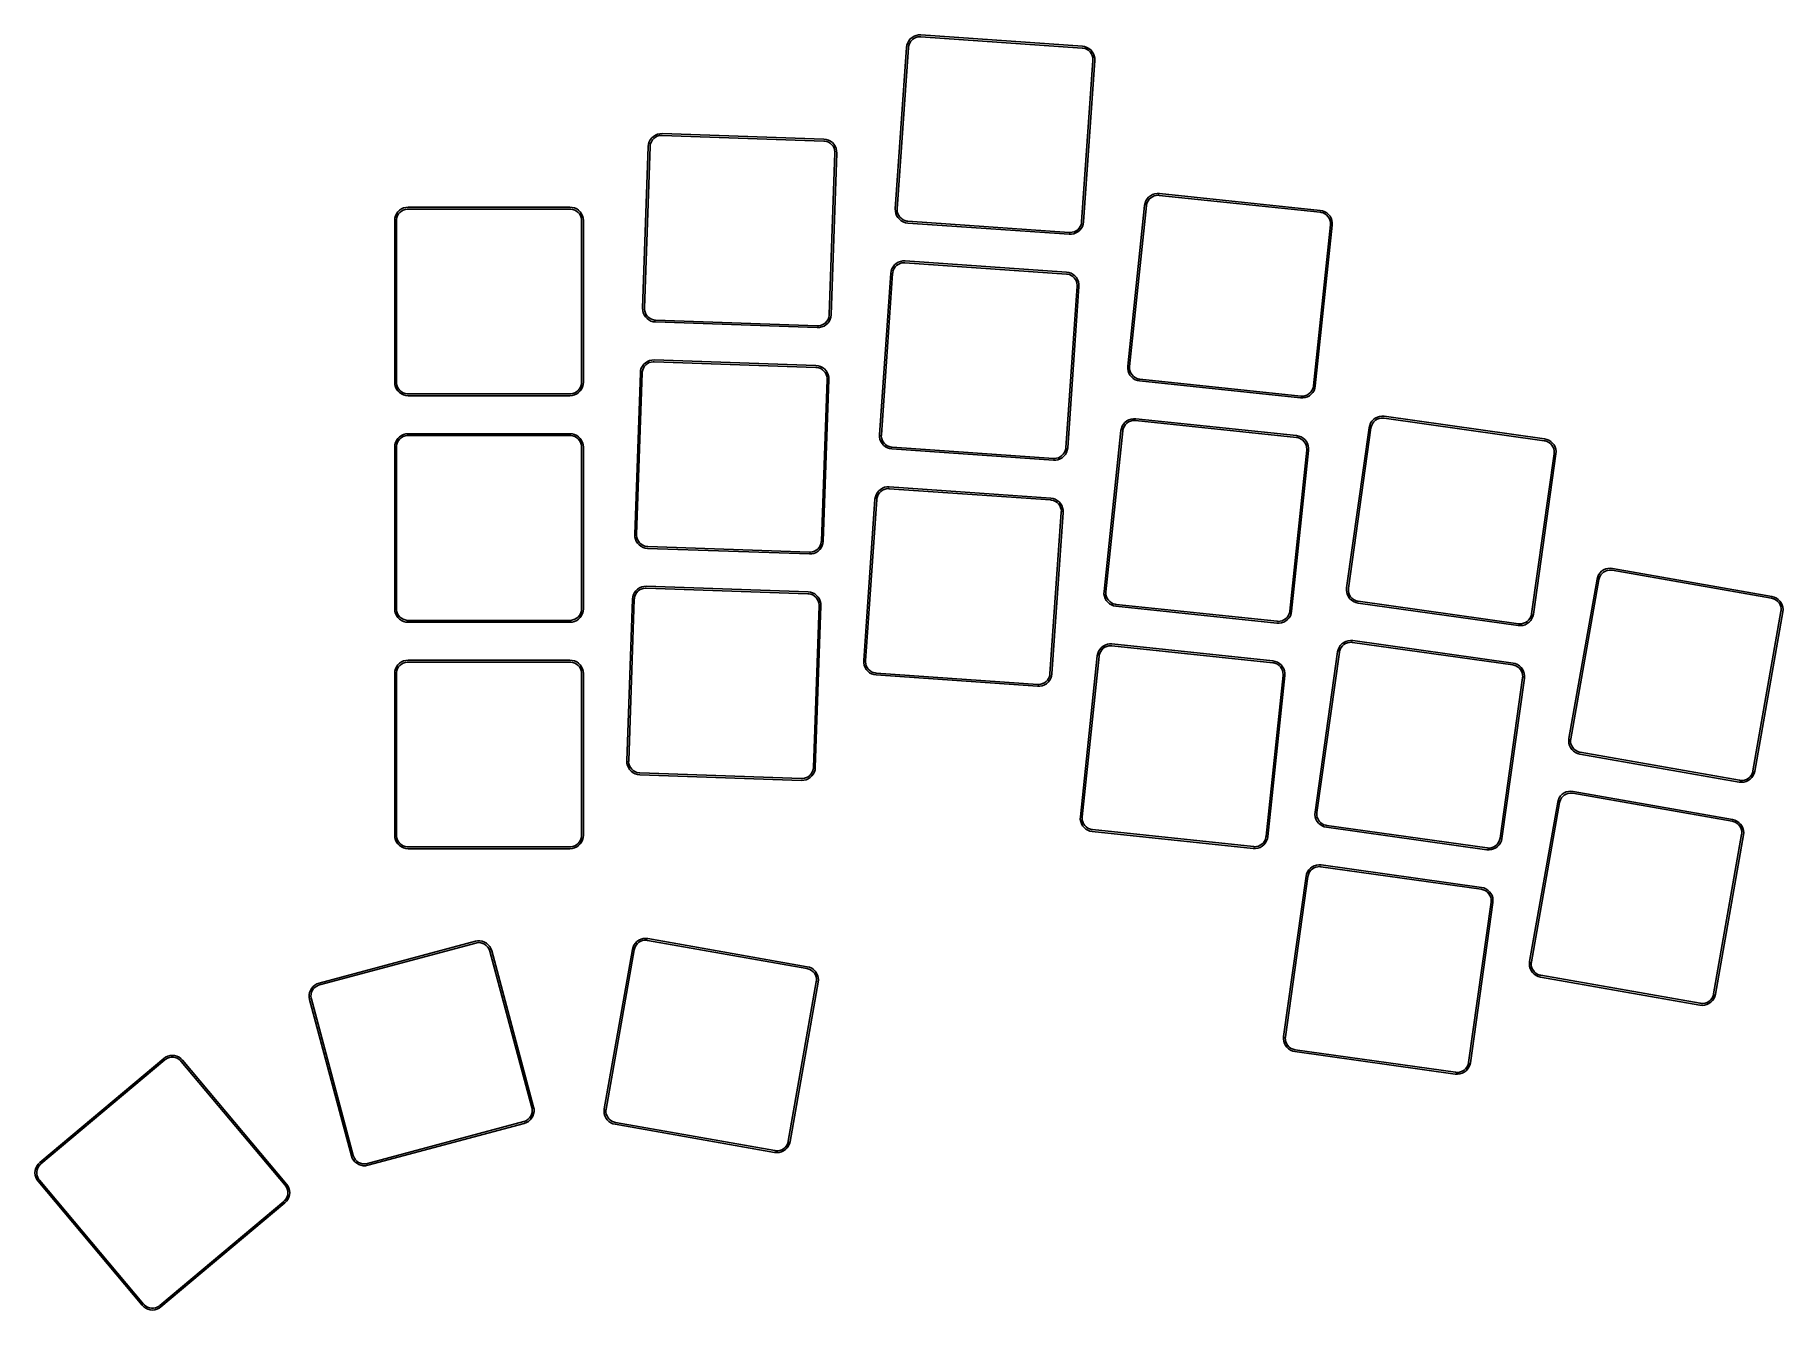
# Model space of a CAD drawing. Extents: x 43 to 184, y -133 to -30.
import ezdxf

# ---------------------------------------------------------------- set-up
doc = ezdxf.new("R2010")
doc.units = 0
doc.layers.add('BLACK', color=7, linetype='CONTINUOUS')

msp = doc.modelspace()

# ---------------------------------------------------------------- linework, layer by layer
at = {"layer": 'BLACK', "linetype": 'CONTINUOUS'}
for p, q in [((113.491, -30.913), (113.552, -30.7358)), ((113.552, -30.7358), (113.643, -30.572)), ((113.656, -30.8708), (113.617, -31.0278)), ((113.643, -30.572), (113.761, -30.4263)), ((113.722, -30.7229), (113.656, -30.8708)), ((113.813, -30.5887), (113.722, -30.7229)), ((113.761, -30.4263), (113.902, -30.3034)), ((113.925, -30.4723), (113.813, -30.5887)), ((113.902, -30.3034), (114.063, -30.2069)), ((114.056, -30.3772), (113.925, -30.4723)), ((114.201, -30.3062), (114.056, -30.3772)), ((114.063, -30.2069), (114.238, -30.1397)), ((114.357, -30.2616), (114.201, -30.3062)), ((114.238, -30.1397), (114.422, -30.104)), ((114.518, -30.2447), (114.357, -30.2616)), ((114.422, -30.104), (114.609, -30.1007)), ((114.599, -30.2504), (114.518, -30.2447)), ((127.567, -31.1572), (114.599, -30.2503)), ((114.599, -30.2503), (114.599, -30.2504)), ((114.609, -30.1007), (114.609, -30.1007)), ((114.609, -30.1007), (114.609, -30.1007)), ((114.609, -30.1007), (127.578, -31.0075)), ((112.555, -44.0664), (113.462, -31.0981)), ((113.611, -31.1086), (112.705, -44.0769)), ((113.462, -31.0981), (113.491, -30.913)), ((113.462, -31.0981), (113.462, -31.0981)), ((113.617, -31.0278), (113.611, -31.1086)), ((113.611, -31.1086), (113.611, -31.1086)), ((127.518, -45.1128), (128.425, -32.1444)), ((127.648, -31.1628), (127.567, -31.1572)), ((127.567, -31.1572), (127.567, -31.1572)), ((127.578, -31.0075), (127.578, -31.0075)), ((127.578, -31.0075), (127.578, -31.0075)), ((127.578, -31.0075), (127.763, -31.0369)), ((127.805, -31.202), (127.648, -31.1628)), ((128.575, -32.1549), (127.668, -45.1232)), ((127.763, -31.0369), (127.94, -31.0979)), ((127.953, -31.2678), (127.805, -31.202)), ((127.94, -31.0979), (128.104, -31.1887)), ((128.087, -31.3583), (127.953, -31.2678)), ((128.203, -31.4708), (128.087, -31.3583)), ((128.104, -31.1887), (128.249, -31.3066)), ((128.298, -31.6017), (128.203, -31.4708)), ((128.249, -31.3066), (128.372, -31.4481)), ((128.369, -31.7472), (128.298, -31.6017)), ((128.414, -31.9027), (128.369, -31.7472)), ((128.372, -31.4481), (128.469, -31.6087)), ((128.431, -32.0637), (128.414, -31.9027)), ((128.425, -32.1444), (128.431, -32.0637)), ((128.425, -32.1444), (128.425, -32.1444)), ((128.425, -32.1444), (128.425, -32.1444)), ((128.469, -31.6087), (128.536, -31.7836)), ((128.536, -31.7836), (128.572, -31.9676)), ((128.572, -31.9676), (128.575, -32.1547)), ((128.575, -32.1547), (128.575, -32.1549)), ((92.2596, -52.0527), (92.7133, -39.0606)), ((92.8632, -39.0659), (92.4095, -52.058)), ((92.7133, -39.0606), (92.7361, -38.8747)), ((92.7133, -39.0606), (92.7133, -39.0606)), ((92.7133, -39.0606), (92.7133, -39.0606)), ((92.7361, -38.8747), (92.7909, -38.6955)), ((92.7909, -38.6955), (92.876, -38.5285)), ((92.866, -38.985), (92.8632, -39.0659)), ((92.8632, -39.0659), (92.8632, -39.0659)), ((92.8997, -38.8267), (92.866, -38.985)), ((92.876, -38.5285), (92.9887, -38.3789)), ((92.9603, -38.6766), (92.8997, -38.8267)), ((93.0461, -38.5394), (92.9603, -38.6766)), ((92.9887, -38.3789), (93.1258, -38.2511)), ((93.1544, -38.4191), (93.0461, -38.5394)), ((93.1258, -38.2511), (93.2829, -38.149)), ((93.2819, -38.3195), (93.1544, -38.4191)), ((93.4248, -38.2435), (93.2819, -38.3195)), ((93.2829, -38.149), (93.4554, -38.0758)), ((93.5787, -38.1935), (93.4248, -38.2435)), ((93.4554, -38.0758), (93.638, -38.0337)), ((93.739, -38.1709), (93.5787, -38.1935)), ((93.638, -38.0337), (93.825, -38.0239)), ((93.8199, -38.1738), (93.739, -38.1709)), ((106.812, -38.6274), (93.8199, -38.1737)), ((93.8199, -38.1737), (93.8199, -38.1737)), ((93.8199, -38.1737), (93.8199, -38.1737)), ((93.8199, -38.1737), (93.8199, -38.1738)), ((93.825, -38.0239), (93.8251, -38.0238)), ((93.8251, -38.0238), (106.817, -38.4775)), ((93.8251, -38.0238), (93.8251, -38.0238)), ((106.893, -38.6302), (106.812, -38.6274)), ((106.812, -38.6274), (106.812, -38.6274)), ((106.812, -38.6274), (106.812, -38.6274)), ((106.812, -38.6274), (106.812, -38.6274)), ((106.817, -38.4775), (106.817, -38.4775)), ((106.817, -38.4775), (107.003, -38.5003)), ((107.051, -38.6639), (106.893, -38.6302)), ((107.003, -38.5003), (107.182, -38.5551)), ((107.201, -38.7245), (107.051, -38.6639)), ((107.182, -38.5551), (107.349, -38.6402)), ((107.339, -38.8103), (107.201, -38.7245)), ((107.459, -38.9186), (107.339, -38.8103)), ((107.349, -38.6402), (107.499, -38.753)), ((107.558, -39.0461), (107.459, -38.9186)), ((107.499, -38.753), (107.627, -38.89)), ((107.634, -39.189), (107.558, -39.0461)), ((107.627, -38.89), (107.729, -39.0472)), ((107.684, -39.343), (107.634, -39.189)), ((107.729, -39.0472), (107.802, -39.2197)), ((107.802, -39.2197), (107.844, -39.4022)), ((107.25, -52.5762), (107.704, -39.5841)), ((107.854, -39.5894), (107.4, -52.5815)), ((107.707, -39.5033), (107.684, -39.343)), ((107.704, -39.5838), (107.707, -39.5033)), ((107.704, -39.5841), (107.704, -39.5838)), ((107.844, -39.4022), (107.854, -39.5894)), ((107.854, -39.5894), (107.854, -39.5894)), ((107.854, -39.5894), (107.854, -39.5894)), ((107.854, -39.5894), (107.854, -39.5894)), ((132.618, -43.6118), (132.685, -43.4369)), ((132.685, -43.4369), (132.781, -43.2762)), ((132.781, -43.2762), (132.904, -43.1348)), ((132.855, -43.4299), (132.784, -43.5754)), ((132.95, -43.2989), (132.855, -43.4299)), ((132.904, -43.1348), (133.05, -43.0169)), ((133.067, -43.1865), (132.95, -43.2989)), ((133.05, -43.0169), (133.214, -42.926)), ((133.201, -43.096), (133.067, -43.1865)), ((133.349, -43.0301), (133.201, -43.096)), ((133.214, -42.926), (133.391, -42.865)), ((133.506, -42.991), (133.349, -43.0301)), ((133.391, -42.865), (133.576, -42.8357)), ((133.667, -42.9797), (133.506, -42.991)), ((133.576, -42.8357), (133.763, -42.839)), ((133.747, -42.9881), (133.667, -42.9797)), ((133.748, -42.9882), (133.747, -42.9881)), ((146.676, -44.3471), (133.748, -42.9882)), ((133.763, -42.839), (133.763, -42.839)), ((133.763, -42.839), (133.763, -42.839)), ((133.763, -42.839), (146.692, -44.1979)), ((72.3505, -45.0141), (72.3668, -44.8274)), ((72.3668, -44.8274), (72.4153, -44.6464)), ((72.4153, -44.6464), (72.4945, -44.4766)), ((72.4945, -44.4766), (72.602, -44.3231)), ((72.5286, -44.7738), (72.5005, -44.9332)), ((72.584, -44.6217), (72.5286, -44.7738)), ((72.6649, -44.4815), (72.584, -44.6217)), ((72.602, -44.3231), (72.7345, -44.1906)), ((72.7689, -44.3575), (72.6649, -44.4815)), ((72.7345, -44.1906), (72.888, -44.0831)), ((72.8929, -44.2535), (72.7689, -44.3575)), ((72.888, -44.0831), (73.0578, -44.0039)), ((73.0331, -44.1726), (72.8929, -44.2535)), ((73.1852, -44.1172), (73.0331, -44.1726)), ((73.0578, -44.0039), (73.2388, -43.9554)), ((73.3446, -44.0891), (73.1852, -44.1172)), ((73.2388, -43.9554), (73.4255, -43.9391)), ((73.4255, -44.0891), (73.3446, -44.0891)), ((73.4255, -43.9391), (86.4255, -43.9391)), ((73.4255, -43.9391), (73.4255, -43.9391)), ((86.4255, -44.0891), (73.4255, -44.0891)), ((73.4255, -44.0891), (73.4255, -44.0891)), ((73.4255, -44.0891), (73.4255, -44.0891)), ((86.4255, -43.9391), (86.4255, -43.9391)), ((86.4255, -43.9391), (86.6122, -43.9555)), ((86.5064, -44.0891), (86.4255, -44.0891)), ((86.6658, -44.1172), (86.5064, -44.0891)), ((86.6122, -43.9555), (86.7932, -44.004)), ((86.8179, -44.1726), (86.6658, -44.1172)), ((86.7932, -44.004), (86.963, -44.0831)), ((86.9581, -44.2535), (86.8179, -44.1726)), ((87.0821, -44.3576), (86.9581, -44.2535)), ((86.963, -44.0831), (87.1165, -44.1906)), ((87.1861, -44.4815), (87.0821, -44.3576)), ((87.1165, -44.1906), (87.249, -44.3231)), ((87.267, -44.6217), (87.1861, -44.4815)), ((87.249, -44.3231), (87.3565, -44.4766)), ((87.3224, -44.7738), (87.267, -44.6217)), ((87.3505, -44.9332), (87.3224, -44.7738)), ((87.3565, -44.4766), (87.4357, -44.6465)), ((87.4357, -44.6465), (87.4842, -44.8275)), ((87.4842, -44.8275), (87.5005, -45.014)), ((112.555, -44.0665), (112.555, -44.0664)), ((112.555, -44.0664), (112.555, -44.0664)), ((112.555, -44.0664), (112.555, -44.0664)), ((112.558, -44.2538), (112.555, -44.0665)), ((112.594, -44.4377), (112.558, -44.2538)), ((112.661, -44.6127), (112.594, -44.4377)), ((112.758, -44.7733), (112.661, -44.6127)), ((112.705, -44.0769), (112.699, -44.1576)), ((112.699, -44.1576), (112.716, -44.3186)), ((112.705, -44.0769), (112.705, -44.0769)), ((112.716, -44.3186), (112.761, -44.4742)), ((112.881, -44.9147), (112.758, -44.7733)), ((112.761, -44.4742), (112.831, -44.6196)), ((112.831, -44.6196), (112.927, -44.7506)), ((113.026, -45.0326), (112.881, -44.9147)), ((112.927, -44.7506), (113.043, -44.863)), ((113.043, -44.863), (113.177, -44.9535)), ((131.223, -56.7245), (132.582, -43.7957)), ((132.731, -43.8114), (131.372, -56.7402)), ((132.582, -43.7957), (132.618, -43.6118)), ((132.582, -43.7957), (132.582, -43.7957)), ((132.74, -43.7309), (132.731, -43.8114)), ((132.731, -43.8114), (132.731, -43.8114)), ((132.731, -43.8114), (132.731, -43.8114)), ((132.784, -43.5754), (132.74, -43.7309)), ((146.757, -44.3555), (146.676, -44.3471)), ((146.676, -44.3471), (146.676, -44.3471)), ((146.676, -44.3471), (146.676, -44.3471)), ((146.676, -44.3471), (146.676, -44.3471)), ((146.692, -44.1979), (146.692, -44.1979)), ((146.692, -44.1979), (146.876, -44.2336)), ((146.913, -44.4001), (146.757, -44.3555)), ((146.876, -44.2336), (147.051, -44.3008)), ((147.058, -44.4711), (146.913, -44.4001)), ((147.051, -44.3008), (147.212, -44.3973)), ((147.189, -44.5662), (147.058, -44.4711)), ((147.301, -44.6826), (147.189, -44.5662)), ((147.212, -44.3973), (147.353, -44.5202)), ((147.392, -44.8168), (147.301, -44.6826)), ((147.353, -44.5202), (147.471, -44.6658)), ((147.458, -44.9647), (147.392, -44.8168)), ((147.471, -44.6658), (147.562, -44.8297)), ((147.562, -44.8297), (147.623, -45.0069)), ((72.3505, -58.0141), (72.3505, -45.0141)), ((72.3505, -45.0141), (72.3505, -45.0141)), ((72.5005, -44.9332), (72.5005, -45.0141)), ((72.5005, -45.0141), (72.5005, -45.0141)), ((72.5005, -45.0141), (72.5005, -58.0141)), ((87.3505, -45.0141), (87.3505, -44.9332)), ((87.3505, -58.0141), (87.3505, -45.0141)), ((87.3505, -45.0141), (87.3505, -45.0141)), ((87.3505, -45.0141), (87.3505, -45.0141)), ((87.5005, -45.014), (87.5005, -45.0141)), ((87.5005, -45.0141), (87.5005, -58.0141)), ((113.19, -45.1235), (113.026, -45.0326)), ((113.177, -44.9535), (113.325, -45.0194)), ((113.367, -45.1845), (113.19, -45.1235)), ((113.325, -45.0194), (113.482, -45.0585)), ((113.552, -45.2138), (113.367, -45.1845)), ((113.482, -45.0585), (113.563, -45.0642)), ((126.521, -46.1206), (113.552, -45.2138)), ((113.552, -45.2138), (113.552, -45.2138)), ((113.552, -45.2138), (113.552, -45.2138)), ((113.563, -45.0642), (113.563, -45.0642)), ((113.563, -45.0642), (126.531, -45.971)), ((126.708, -46.1174), (126.521, -46.1207)), ((126.521, -46.1207), (126.521, -46.1206)), ((126.531, -45.971), (126.531, -45.9711)), ((126.531, -45.9711), (126.612, -45.9767)), ((126.612, -45.9767), (126.773, -45.9598)), ((126.892, -46.0816), (126.708, -46.1174)), ((126.773, -45.9598), (126.928, -45.9151)), ((127.067, -46.0145), (126.892, -46.0816)), ((126.928, -45.9151), (127.074, -45.8442)), ((127.228, -45.918), (127.067, -46.0145)), ((127.074, -45.8442), (127.205, -45.7491)), ((127.205, -45.7491), (127.317, -45.6326)), ((127.369, -45.795), (127.228, -45.918)), ((127.317, -45.6326), (127.408, -45.4984)), ((127.487, -45.6494), (127.369, -45.795)), ((127.408, -45.4984), (127.474, -45.3506)), ((127.474, -45.3506), (127.513, -45.1935)), ((127.578, -45.4855), (127.487, -45.6494)), ((127.513, -45.1935), (127.518, -45.1128)), ((127.518, -45.1128), (127.518, -45.1128)), ((127.639, -45.3083), (127.578, -45.4855)), ((127.668, -45.1232), (127.639, -45.3083)), ((127.668, -45.1232), (127.668, -45.1232)), ((127.668, -45.1232), (127.668, -45.1232)), ((127.668, -45.1232), (127.668, -45.1232)), ((127.668, -45.1232), (127.668, -45.1232)), ((146.141, -58.2925), (147.5, -45.3637)), ((147.649, -45.3794), (146.29, -58.3081)), ((147.497, -45.1217), (147.458, -44.9647)), ((147.508, -45.2832), (147.497, -45.1217)), ((147.5, -45.3634), (147.508, -45.2832)), ((147.5, -45.3637), (147.5, -45.3634)), ((147.623, -45.0069), (147.652, -45.192)), ((147.652, -45.192), (147.649, -45.3794)), ((147.649, -45.3794), (147.649, -45.3794)), ((147.649, -45.3794), (147.649, -45.3794)), ((112.192, -49.2538), (112.222, -49.0687)), ((112.222, -49.0687), (112.283, -48.8915)), ((112.283, -48.8915), (112.373, -48.7276)), ((112.387, -49.0265), (112.348, -49.1835)), ((112.373, -48.7276), (112.491, -48.582)), ((112.453, -48.8786), (112.387, -49.0265)), ((112.543, -48.7444), (112.453, -48.8786)), ((112.491, -48.582), (112.633, -48.4591)), ((112.655, -48.628), (112.543, -48.7444)), ((112.633, -48.4591), (112.793, -48.3626)), ((112.786, -48.5329), (112.655, -48.628)), ((112.932, -48.462), (112.786, -48.5329)), ((112.793, -48.3626), (112.968, -48.2955)), ((113.087, -48.4173), (112.932, -48.462)), ((112.968, -48.2955), (113.152, -48.2597)), ((113.248, -48.4004), (113.087, -48.4173)), ((113.152, -48.2597), (113.339, -48.2565)), ((113.329, -48.4061), (113.248, -48.4004)), ((126.297, -49.3128), (113.329, -48.406)), ((113.329, -48.406), (113.329, -48.406)), ((113.329, -48.406), (113.329, -48.406)), ((113.329, -48.406), (113.329, -48.4061)), ((113.339, -48.2565), (113.34, -48.2564)), ((113.34, -48.2564), (126.308, -49.1632)), ((113.34, -48.2564), (113.34, -48.2564)), ((113.34, -48.2564), (113.34, -48.2564)), ((111.285, -62.2221), (112.192, -49.2538)), ((112.342, -49.2642), (111.435, -62.2326)), ((112.192, -49.2538), (112.192, -49.2538)), ((112.192, -49.2538), (112.192, -49.2538)), ((112.348, -49.1835), (112.342, -49.2642)), ((112.342, -49.2642), (112.342, -49.2642)), ((126.249, -63.2684), (127.156, -50.3001)), ((126.378, -49.3185), (126.297, -49.3128)), ((126.297, -49.3128), (126.297, -49.3128)), ((126.297, -49.3128), (126.297, -49.3128)), ((126.297, -49.3128), (126.297, -49.3128)), ((126.308, -49.1632), (126.308, -49.1632)), ((126.308, -49.1632), (126.493, -49.1925)), ((126.535, -49.3576), (126.378, -49.3185)), ((127.305, -50.3106), (126.399, -63.2789)), ((126.493, -49.1925), (126.67, -49.2535)), ((126.683, -49.4235), (126.535, -49.3576)), ((126.67, -49.2535), (126.834, -49.3444)), ((126.817, -49.514), (126.683, -49.4235)), ((126.934, -49.6264), (126.817, -49.514)), ((126.834, -49.3444), (126.98, -49.4623)), ((127.029, -49.7573), (126.934, -49.6264)), ((126.98, -49.4623), (127.103, -49.6037)), ((127.1, -49.9028), (127.029, -49.7573)), ((127.144, -50.0584), (127.1, -49.9028)), ((127.103, -49.6037), (127.199, -49.7643)), ((127.161, -50.2194), (127.144, -50.0584)), ((127.156, -50.2998), (127.161, -50.2194)), ((127.156, -50.3001), (127.156, -50.2998)), ((127.199, -49.7643), (127.266, -49.9393)), ((127.266, -49.9393), (127.302, -50.1232)), ((127.302, -50.1232), (127.305, -50.3106)), ((127.305, -50.3106), (127.305, -50.3106)), ((127.305, -50.3106), (127.305, -50.3106)), ((92.2693, -52.2399), (92.2595, -52.0527)), ((92.2595, -52.0527), (92.2596, -52.0527)), ((92.2596, -52.0527), (92.2596, -52.0527)), ((92.2596, -52.0527), (92.2596, -52.0527)), ((92.3115, -52.4224), (92.2693, -52.2399)), ((92.3847, -52.5949), (92.3115, -52.4224)), ((92.4868, -52.7521), (92.3847, -52.5949)), ((92.4094, -52.0583), (92.4066, -52.1388)), ((92.4066, -52.1388), (92.4291, -52.2991)), ((92.4095, -52.058), (92.4094, -52.0583)), ((92.4291, -52.2991), (92.4792, -52.4531)), ((92.4792, -52.4531), (92.5551, -52.596)), ((92.6146, -52.8891), (92.4868, -52.7521)), ((92.5551, -52.596), (92.6548, -52.7235)), ((92.7642, -53.0019), (92.6146, -52.8891)), ((92.6548, -52.7235), (92.7751, -52.8318)), ((92.9312, -53.087), (92.7642, -53.0019)), ((92.7751, -52.8318), (92.9124, -52.9176)), ((92.9124, -52.9176), (93.0624, -52.9782)), ((93.1104, -53.1418), (92.9312, -53.087)), ((93.0624, -52.9782), (93.2207, -53.0119)), ((93.2964, -53.1646), (93.1104, -53.1418)), ((93.2207, -53.0119), (93.3016, -53.0147)), ((106.288, -53.6183), (93.2964, -53.1646)), ((93.2964, -53.1646), (93.2964, -53.1646)), ((93.3016, -53.0147), (93.3016, -53.0147)), ((93.3016, -53.0147), (93.3016, -53.0147)), ((93.3016, -53.0147), (106.294, -53.4684)), ((106.689, -53.3986), (106.832, -53.3226)), ((106.832, -53.3226), (106.959, -53.223)), ((106.959, -53.223), (107.068, -53.1027)), ((107.125, -53.2632), (106.988, -53.391)), ((107.068, -53.1027), (107.153, -52.9655)), ((107.238, -53.1136), (107.125, -53.2632)), ((107.153, -52.9655), (107.214, -52.8154)), ((107.214, -52.8154), (107.248, -52.6571)), ((107.323, -52.9466), (107.238, -53.1136)), ((107.248, -52.6571), (107.25, -52.5762)), ((107.25, -52.5762), (107.25, -52.5762)), ((107.377, -52.7674), (107.323, -52.9466)), ((107.4, -52.5815), (107.377, -52.7674)), ((107.4, -52.5815), (107.4, -52.5815)), ((107.4, -52.5815), (107.4, -52.5815)), ((106.289, -53.6182), (106.288, -53.6183)), ((106.476, -53.6084), (106.289, -53.6182)), ((106.294, -53.4684), (106.294, -53.4683)), ((106.294, -53.4683), (106.375, -53.4712)), ((106.294, -53.4684), (106.294, -53.4684)), ((106.375, -53.4712), (106.535, -53.4486)), ((106.658, -53.5663), (106.476, -53.6084)), ((106.535, -53.4486), (106.689, -53.3986)), ((106.831, -53.4931), (106.658, -53.5663)), ((106.988, -53.391), (106.831, -53.4931)), ((91.6244, -70.2416), (92.0781, -57.2496)), ((92.228, -57.2548), (91.7743, -70.2469)), ((92.0781, -57.2496), (92.1009, -57.0636)), ((92.0781, -57.2496), (92.0781, -57.2496)), ((92.1009, -57.0636), (92.1557, -56.8844)), ((92.1557, -56.8844), (92.2408, -56.7174)), ((92.2308, -57.1739), (92.228, -57.2548)), ((92.2645, -57.0156), (92.2308, -57.1739)), ((92.2408, -56.7174), (92.3536, -56.5678)), ((92.3251, -56.8655), (92.2645, -57.0156)), ((92.4109, -56.7283), (92.3251, -56.8655)), ((92.3536, -56.5678), (92.4906, -56.44)), ((92.5192, -56.608), (92.4109, -56.7283)), ((92.4906, -56.44), (92.6478, -56.3379)), ((92.6467, -56.5084), (92.5192, -56.608)), ((92.7896, -56.4324), (92.6467, -56.5084)), ((92.6478, -56.3379), (92.8203, -56.2647)), ((92.9436, -56.3824), (92.7896, -56.4324)), ((92.8203, -56.2647), (93.0028, -56.2226)), ((93.1038, -56.3599), (92.9436, -56.3824)), ((93.0028, -56.2226), (93.1897, -56.2128)), ((93.1847, -56.3627), (93.1038, -56.3599)), ((106.177, -56.8163), (93.1847, -56.3626)), ((93.1847, -56.3626), (93.1847, -56.3626)), ((93.1847, -56.3626), (93.1847, -56.3626)), ((93.1847, -56.3626), (93.1847, -56.3627)), ((93.1897, -56.2128), (93.19, -56.2127)), ((93.19, -56.2127), (106.182, -56.6664)), ((93.19, -56.2127), (93.19, -56.2127)), ((93.19, -56.2127), (93.19, -56.2127)), ((106.258, -56.8192), (106.177, -56.8163)), ((106.177, -56.8163), (106.177, -56.8163)), ((106.177, -56.8163), (106.177, -56.8163)), ((106.182, -56.6664), (106.182, -56.6664)), ((106.182, -56.6664), (106.182, -56.6664)), ((106.182, -56.6664), (106.368, -56.6893)), ((106.416, -56.8528), (106.258, -56.8192)), ((106.368, -56.6893), (106.547, -56.7441)), ((106.566, -56.9134), (106.416, -56.8528)), ((106.547, -56.7441), (106.714, -56.8291)), ((106.703, -56.9992), (106.566, -56.9134)), ((106.824, -57.1075), (106.703, -56.9992)), ((106.714, -56.8291), (106.864, -56.9419)), ((106.923, -57.2351), (106.824, -57.1075)), ((106.864, -56.9419), (106.992, -57.0789)), ((106.999, -57.378), (106.923, -57.2351)), ((106.992, -57.0789), (107.094, -57.2361)), ((107.049, -57.5319), (106.999, -57.378)), ((107.072, -57.6922), (107.049, -57.5319)), ((107.094, -57.2361), (107.167, -57.4086)), ((107.167, -57.4086), (107.209, -57.5912)), ((131.22, -56.9119), (131.223, -56.7245)), ((131.249, -57.097), (131.22, -56.9119)), ((131.223, -56.7245), (131.223, -56.7245)), ((131.31, -57.2741), (131.249, -57.097)), ((131.401, -57.438), (131.31, -57.2741)), ((131.372, -56.7403), (131.364, -56.8207)), ((131.364, -56.8207), (131.375, -56.9822)), ((131.372, -56.7402), (131.372, -56.7403)), ((131.375, -56.9822), (131.414, -57.1392)), ((131.519, -57.5837), (131.401, -57.438)), ((131.414, -57.1392), (131.48, -57.2871)), ((131.48, -57.2871), (131.57, -57.4212)), ((131.57, -57.4212), (131.683, -57.5377)), ((131.683, -57.5377), (131.814, -57.6328)), ((72.3668, -58.2008), (72.3505, -58.0141)), ((72.3505, -58.0141), (72.3505, -58.0141)), ((72.3505, -58.0141), (72.3505, -58.0141)), ((72.4153, -58.3818), (72.3668, -58.2008)), ((72.4945, -58.5516), (72.4153, -58.3818)), ((72.602, -58.7051), (72.4945, -58.5516)), ((72.5005, -58.0141), (72.5005, -58.0143)), ((72.5005, -58.0143), (72.5005, -58.095)), ((72.5005, -58.095), (72.5286, -58.2544)), ((72.5286, -58.2544), (72.584, -58.4065)), ((72.584, -58.4065), (72.6649, -58.5467)), ((72.7345, -58.8376), (72.602, -58.7051)), ((72.6649, -58.5467), (72.7689, -58.6707)), ((72.888, -58.9451), (72.7345, -58.8376)), ((72.7689, -58.6707), (72.8929, -58.7747)), ((73.0578, -59.0243), (72.888, -58.9451)), ((72.8929, -58.7747), (73.0331, -58.8557)), ((73.0331, -58.8557), (73.1852, -58.911)), ((73.1852, -58.911), (73.3446, -58.9391)), ((73.3446, -58.9391), (73.4255, -58.9391)), ((73.4255, -58.9391), (73.4255, -58.9391)), ((73.4255, -58.9391), (86.4255, -58.9391)), ((86.4255, -58.9391), (86.4255, -58.9391)), ((86.4255, -58.9391), (86.5064, -58.9391)), ((86.5064, -58.9391), (86.6658, -58.911)), ((86.6658, -58.911), (86.8179, -58.8556)), ((86.963, -58.9451), (86.7932, -59.0243)), ((86.8179, -58.8556), (86.9581, -58.7747)), ((86.9581, -58.7747), (87.0821, -58.6707)), ((87.1165, -58.8376), (86.963, -58.9451)), ((87.0821, -58.6707), (87.1861, -58.5467)), ((87.249, -58.7051), (87.1165, -58.8376)), ((87.1861, -58.5467), (87.267, -58.4065)), ((87.3565, -58.5516), (87.249, -58.7051)), ((87.267, -58.4065), (87.3224, -58.2544)), ((87.3224, -58.2544), (87.3505, -58.095)), ((87.3505, -58.095), (87.3505, -58.0141)), ((87.4357, -58.3818), (87.3565, -58.5516)), ((87.4842, -58.2008), (87.4357, -58.3818)), ((87.5005, -58.0141), (87.4842, -58.2008)), ((87.5005, -58.0141), (87.5005, -58.0141)), ((106.615, -70.7651), (107.069, -57.7731)), ((107.219, -57.7783), (106.765, -70.7704)), ((107.069, -57.773), (107.072, -57.6922)), ((107.069, -57.7731), (107.069, -57.773)), ((107.209, -57.5912), (107.219, -57.7783)), ((107.219, -57.7783), (107.219, -57.7783)), ((107.219, -57.7783), (107.219, -57.7783)), ((107.219, -57.7783), (107.219, -57.7783)), ((131.66, -57.7066), (131.519, -57.5837)), ((131.821, -57.8031), (131.66, -57.7066)), ((131.814, -57.6328), (131.959, -57.7038)), ((131.996, -57.8703), (131.821, -57.8031)), ((131.959, -57.7038), (132.115, -57.7484)), ((132.18, -57.906), (131.996, -57.8703)), ((132.115, -57.7484), (132.195, -57.7568)), ((145.109, -59.2649), (132.18, -57.906)), ((132.18, -57.906), (132.18, -57.906)), ((132.195, -57.7568), (132.195, -57.7568)), ((132.195, -57.7568), (132.195, -57.7568)), ((132.195, -57.7568), (145.124, -59.1157)), ((145.671, -59.0079), (145.805, -58.9174)), ((145.805, -58.9174), (145.922, -58.805)), ((145.968, -58.9691), (145.822, -59.087)), ((145.922, -58.805), (146.017, -58.674)), ((146.091, -58.8276), (145.968, -58.9691)), ((146.017, -58.674), (146.088, -58.5285)), ((146.088, -58.5285), (146.132, -58.3729)), ((146.187, -58.667), (146.091, -58.8276)), ((146.132, -58.3729), (146.141, -58.2925)), ((146.141, -58.2925), (146.141, -58.2925)), ((146.141, -58.2925), (146.141, -58.2925)), ((146.254, -58.4921), (146.187, -58.667)), ((146.29, -58.3081), (146.254, -58.4921)), ((73.2388, -59.0728), (73.0578, -59.0243)), ((73.4255, -59.0891), (73.2388, -59.0728)), ((86.4255, -59.0891), (73.4255, -59.0891)), ((73.4255, -59.0891), (73.4255, -59.0891)), ((73.4255, -59.0891), (73.4255, -59.0891)), ((86.6122, -59.0728), (86.4255, -59.0891)), ((86.4255, -59.0891), (86.4255, -59.0891)), ((86.4255, -59.0891), (86.4255, -59.0891)), ((86.4255, -59.0891), (86.4255, -59.0891)), ((86.4255, -59.0891), (86.4255, -59.0891)), ((86.7932, -59.0243), (86.6122, -59.0728)), ((145.296, -59.2682), (145.109, -59.2649)), ((145.109, -59.2649), (145.109, -59.2649)), ((145.124, -59.1157), (145.124, -59.1157)), ((145.124, -59.1157), (145.205, -59.1242)), ((145.205, -59.1242), (145.366, -59.1129)), ((145.481, -59.2389), (145.296, -59.2682)), ((145.366, -59.1129), (145.523, -59.0737)), ((145.658, -59.1778), (145.481, -59.2389)), ((145.523, -59.0737), (145.671, -59.0079)), ((145.822, -59.087), (145.658, -59.1778)), ((130.679, -61.896), (130.715, -61.7121)), ((130.715, -61.7121), (130.782, -61.5372)), ((130.782, -61.5372), (130.879, -61.3765)), ((130.882, -61.6756), (130.837, -61.8312)), ((130.879, -61.3765), (131.002, -61.2351)), ((130.953, -61.5302), (130.882, -61.6756)), ((131.048, -61.3992), (130.953, -61.5302)), ((131.002, -61.2351), (131.147, -61.1172)), ((131.164, -61.2868), (131.048, -61.3992)), ((131.147, -61.1172), (131.311, -61.0263)), ((131.298, -61.1963), (131.164, -61.2868)), ((131.446, -61.1304), (131.298, -61.1963)), ((131.311, -61.0263), (131.488, -60.9653)), ((131.603, -61.0913), (131.446, -61.1304)), ((131.488, -60.9653), (131.674, -60.936)), ((131.765, -61.08), (131.603, -61.0913)), ((131.674, -60.936), (131.861, -60.9392)), ((131.845, -61.0884), (131.765, -61.08)), ((131.845, -61.0885), (131.845, -61.0884)), ((144.774, -62.4474), (131.845, -61.0885)), ((131.861, -60.9392), (131.861, -60.9393)), ((131.861, -60.9393), (131.861, -60.9393)), ((131.861, -60.9393), (131.861, -60.9393)), ((131.861, -60.9393), (144.79, -62.2982)), ((148.805, -74.5321), (150.614, -61.6587)), ((150.762, -61.6795), (148.953, -74.553)), ((150.614, -61.6587), (150.656, -61.4761)), ((150.614, -61.6587), (150.614, -61.6587)), ((150.614, -61.6587), (150.614, -61.6587)), ((150.614, -61.6587), (150.614, -61.6587)), ((150.656, -61.4761), (150.729, -61.3036)), ((150.729, -61.3036), (150.831, -61.1465)), ((150.774, -61.5994), (150.762, -61.6795)), ((150.824, -61.4455), (150.774, -61.5994)), ((150.9, -61.3026), (150.824, -61.4455)), ((150.831, -61.1465), (150.959, -61.0094)), ((150.999, -61.175), (150.9, -61.3026)), ((150.959, -61.0094), (151.109, -60.8967)), ((151.12, -61.0667), (150.999, -61.175)), ((151.109, -60.8967), (151.276, -60.8116)), ((151.257, -60.981), (151.12, -61.0667)), ((151.407, -60.9204), (151.257, -60.981)), ((151.276, -60.8116), (151.455, -60.7568)), ((151.565, -60.8867), (151.407, -60.9204)), ((151.455, -60.7568), (151.641, -60.734)), ((151.727, -60.8811), (151.565, -60.8867)), ((151.641, -60.734), (151.828, -60.7438)), ((151.807, -60.8923), (151.727, -60.8811)), ((164.681, -62.7015), (151.807, -60.8923)), ((151.807, -60.8923), (151.807, -60.8923)), ((151.807, -60.8923), (151.807, -60.8923)), ((151.807, -60.8923), (151.807, -60.8923)), ((151.828, -60.7438), (151.828, -60.7437)), ((151.828, -60.7437), (151.828, -60.7437)), ((151.828, -60.7437), (151.828, -60.7437)), ((151.828, -60.7437), (164.702, -62.553)), ((72.3505, -63.2141), (72.3668, -63.0274)), ((72.3668, -63.0274), (72.4153, -62.8464)), ((72.4153, -62.8464), (72.4945, -62.6766)), ((72.4945, -62.6766), (72.602, -62.5231)), ((72.5286, -62.9738), (72.5005, -63.1332)), ((72.5005, -63.1332), (72.5005, -63.2141)), ((72.584, -62.8217), (72.5286, -62.9738)), ((72.6649, -62.6815), (72.584, -62.8217)), ((72.602, -62.5231), (72.7345, -62.3906)), ((72.7689, -62.5575), (72.6649, -62.6815)), ((72.7345, -62.3906), (72.888, -62.2831)), ((72.8929, -62.4535), (72.7689, -62.5575)), ((72.888, -62.2831), (73.0578, -62.2039)), ((73.0331, -62.3726), (72.8929, -62.4535)), ((73.1852, -62.3172), (73.0331, -62.3726)), ((73.0578, -62.2039), (73.2388, -62.1554)), ((73.3446, -62.2891), (73.1852, -62.3172)), ((73.2388, -62.1554), (73.4255, -62.1391)), ((73.4255, -62.2891), (73.3446, -62.2891)), ((73.4255, -62.1391), (86.4255, -62.1391)), ((73.4255, -62.1391), (73.4255, -62.1391)), ((86.4255, -62.2891), (73.4255, -62.2891)), ((73.4255, -62.2891), (73.4255, -62.2891)), ((73.4255, -62.2891), (73.4255, -62.2891)), ((86.4255, -62.1391), (86.4255, -62.1391)), ((86.4255, -62.1391), (86.6122, -62.1555)), ((86.5064, -62.2891), (86.4255, -62.2891)), ((86.6658, -62.3172), (86.5064, -62.2891)), ((86.6122, -62.1555), (86.7932, -62.204)), ((86.8179, -62.3726), (86.6658, -62.3172)), ((86.7932, -62.204), (86.963, -62.2831)), ((86.9581, -62.4535), (86.8179, -62.3726)), ((87.0821, -62.5576), (86.9581, -62.4535)), ((86.963, -62.2831), (87.1165, -62.3906)), ((87.1861, -62.6815), (87.0821, -62.5576)), ((87.1165, -62.3906), (87.249, -62.5231)), ((87.267, -62.8217), (87.1861, -62.6815)), ((87.249, -62.5231), (87.3565, -62.6766)), ((87.3224, -62.9738), (87.267, -62.8217)), ((87.3505, -63.1332), (87.3224, -62.9738)), ((87.3505, -63.2141), (87.3505, -63.1332)), ((87.3565, -62.6766), (87.4357, -62.8465)), ((87.4357, -62.8465), (87.4842, -63.0275)), ((87.4842, -63.0275), (87.5005, -63.214)), ((111.285, -62.2222), (111.285, -62.2221)), ((111.289, -62.4094), (111.285, -62.2222)), ((111.324, -62.5934), (111.289, -62.4094)), ((111.392, -62.7683), (111.324, -62.5934)), ((111.488, -62.9289), (111.392, -62.7683)), ((111.435, -62.2326), (111.429, -62.3133)), ((111.429, -62.3133), (111.446, -62.4743)), ((111.435, -62.2326), (111.435, -62.2326)), ((111.435, -62.2326), (111.435, -62.2326)), ((111.446, -62.4743), (111.491, -62.6298)), ((111.611, -63.0704), (111.488, -62.9289)), ((111.491, -62.6298), (111.562, -62.7753)), ((111.562, -62.7753), (111.657, -62.9063)), ((111.757, -63.1883), (111.611, -63.0704)), ((111.657, -62.9063), (111.773, -63.0187)), ((111.773, -63.0187), (111.908, -63.1092)), ((111.908, -63.1092), (112.055, -63.175)), ((112.055, -63.175), (112.213, -63.2142)), ((129.321, -74.8248), (130.679, -61.896)), ((130.829, -61.9117), (129.47, -74.8405)), ((130.679, -61.896), (130.679, -61.896)), ((130.837, -61.8312), (130.829, -61.9117)), ((130.829, -61.9117), (130.829, -61.9117)), ((130.829, -61.9117), (130.829, -61.9117)), ((144.855, -62.4558), (144.774, -62.4474)), ((144.774, -62.4474), (144.774, -62.4474)), ((144.79, -62.2982), (144.79, -62.2982)), ((144.79, -62.2982), (144.79, -62.2982)), ((144.79, -62.2982), (144.79, -62.2982)), ((144.79, -62.2982), (144.974, -62.3339)), ((145.01, -62.5004), (144.855, -62.4558)), ((144.974, -62.3339), (145.149, -62.4011)), ((145.156, -62.5714), (145.01, -62.5004)), ((145.149, -62.4011), (145.309, -62.4976)), ((145.286, -62.6665), (145.156, -62.5714)), ((145.399, -62.783), (145.286, -62.6665)), ((145.309, -62.4976), (145.451, -62.6205)), ((145.489, -62.9171), (145.399, -62.783)), ((145.451, -62.6205), (145.569, -62.7662)), ((145.555, -63.065), (145.489, -62.9171)), ((145.594, -63.222), (145.555, -63.065)), ((145.569, -62.7662), (145.659, -62.9301)), ((145.659, -62.9301), (145.72, -63.1072)), ((145.72, -63.1072), (145.75, -63.2923)), ((164.761, -62.7128), (164.681, -62.7015)), ((164.681, -62.7015), (164.681, -62.7015)), ((164.681, -62.7015), (164.681, -62.7015)), ((164.702, -62.553), (164.702, -62.553)), ((164.702, -62.553), (164.702, -62.553)), ((164.702, -62.553), (164.884, -62.5951)), ((164.915, -62.7628), (164.761, -62.7128)), ((164.884, -62.5951), (165.057, -62.6684)), ((165.058, -62.8388), (164.915, -62.7628)), ((165.057, -62.6684), (165.214, -62.7704)), ((165.185, -62.9384), (165.058, -62.8388)), ((165.293, -63.0587), (165.185, -62.9384)), ((165.214, -62.7704), (165.351, -62.8982)), ((165.379, -63.196), (165.293, -63.0587)), ((165.351, -62.8982), (165.464, -63.0479)), ((165.464, -63.0479), (165.549, -63.2148)), ((72.3505, -76.2141), (72.3505, -63.2141)), ((72.3505, -63.2141), (72.3505, -63.2141)), ((72.5005, -63.2141), (72.5005, -63.2141)), ((72.5005, -63.2141), (72.5005, -76.2141)), ((87.3505, -76.2141), (87.3505, -63.2141)), ((87.3505, -63.2141), (87.3505, -63.2141)), ((87.3505, -63.2141), (87.3505, -63.2141)), ((87.5005, -63.214), (87.5005, -63.2141)), ((87.5005, -63.2141), (87.5005, -76.2141)), ((111.921, -63.2791), (111.757, -63.1883)), ((112.098, -63.3401), (111.921, -63.2791)), ((112.283, -63.3695), (112.098, -63.3401)), ((112.213, -63.2142), (112.293, -63.2198)), ((125.251, -64.2763), (112.283, -63.3695)), ((112.293, -63.2198), (112.293, -63.2198)), ((112.293, -63.2198), (125.262, -64.1267)), ((125.438, -64.273), (125.251, -64.2763)), ((125.251, -64.2763), (125.251, -64.2763)), ((125.251, -64.2763), (125.251, -64.2763)), ((125.251, -64.2763), (125.251, -64.2763)), ((125.262, -64.1267), (125.262, -64.1267)), ((125.262, -64.1267), (125.342, -64.1323)), ((125.342, -64.1323), (125.503, -64.1154)), ((125.622, -64.2373), (125.438, -64.273)), ((125.503, -64.1154), (125.659, -64.0708)), ((125.797, -64.1701), (125.622, -64.2373)), ((125.659, -64.0708), (125.804, -63.9998)), ((125.958, -64.0736), (125.797, -64.1701)), ((125.804, -63.9998), (125.935, -63.9047)), ((125.935, -63.9047), (126.048, -63.7883)), ((126.099, -63.9507), (125.958, -64.0736)), ((126.048, -63.7883), (126.138, -63.6541)), ((126.217, -63.805), (126.099, -63.9507)), ((126.138, -63.6541), (126.204, -63.5062)), ((126.204, -63.5062), (126.243, -63.3492)), ((126.308, -63.6412), (126.217, -63.805)), ((126.243, -63.3492), (126.249, -63.2684)), ((126.249, -63.2684), (126.249, -63.2684)), ((126.369, -63.464), (126.308, -63.6412)), ((126.399, -63.2789), (126.369, -63.464)), ((126.399, -63.2789), (126.399, -63.2789)), ((144.238, -76.3928), (145.597, -63.464)), ((145.746, -63.4797), (144.388, -76.4084)), ((145.606, -63.3835), (145.594, -63.222)), ((145.597, -63.464), (145.606, -63.3835)), ((145.597, -63.464), (145.597, -63.464)), ((145.75, -63.2923), (145.746, -63.4796)), ((145.746, -63.4796), (145.746, -63.4797)), ((163.659, -76.6197), (165.468, -63.7463)), ((165.616, -63.7671), (163.807, -76.6406)), ((165.44, -63.346), (165.379, -63.196)), ((165.473, -63.5044), (165.44, -63.346)), ((165.468, -63.7463), (165.479, -63.6661)), ((165.468, -63.7463), (165.468, -63.7463)), ((165.468, -63.7463), (165.468, -63.7463)), ((165.468, -63.7463), (165.468, -63.7463)), ((165.479, -63.6661), (165.473, -63.5044)), ((165.549, -63.2148), (165.603, -63.394)), ((165.603, -63.394), (165.626, -63.58)), ((165.626, -63.58), (165.616, -63.767)), ((165.616, -63.767), (165.616, -63.7671)), ((110.923, -67.4094), (110.952, -67.2243)), ((110.952, -67.2243), (111.013, -67.0472)), ((111.013, -67.0472), (111.104, -66.8833)), ((111.078, -67.3392), (111.072, -67.4199)), ((111.117, -67.1821), (111.078, -67.3392)), ((111.104, -66.8833), (111.222, -66.7376)), ((111.183, -67.0342), (111.117, -67.1821)), ((111.273, -66.9001), (111.183, -67.0342)), ((111.222, -66.7376), (111.363, -66.6147)), ((111.386, -66.7836), (111.273, -66.9001)), ((111.363, -66.6147), (111.524, -66.5182)), ((111.517, -66.6885), (111.386, -66.7836)), ((111.662, -66.6175), (111.517, -66.6885)), ((111.524, -66.5182), (111.699, -66.451)), ((111.818, -66.5729), (111.662, -66.6175)), ((111.699, -66.451), (111.883, -66.4153)), ((111.979, -66.556), (111.818, -66.5729)), ((111.883, -66.4153), (112.07, -66.412)), ((112.059, -66.5616), (111.979, -66.556)), ((112.06, -66.5617), (112.059, -66.5616)), ((125.028, -67.4685), (112.06, -66.5617)), ((112.07, -66.412), (112.07, -66.412)), ((112.07, -66.412), (112.07, -66.412)), ((112.07, -66.412), (125.038, -67.3189)), ((112.07, -66.412), (112.07, -66.412)), ((125.038, -67.3189), (125.223, -67.3482)), ((125.223, -67.3482), (125.401, -67.4092)), ((110.016, -80.3778), (110.923, -67.4094)), ((111.072, -67.4199), (110.165, -80.3882)), ((110.923, -67.4094), (110.923, -67.4094)), ((111.072, -67.4199), (111.072, -67.4199)), ((111.072, -67.4199), (111.072, -67.4199)), ((111.072, -67.4199), (111.072, -67.4199)), ((124.979, -81.4241), (125.886, -68.4558)), ((125.109, -67.4741), (125.028, -67.4685)), ((125.028, -67.4685), (125.028, -67.4685)), ((125.028, -67.4685), (125.028, -67.4685)), ((125.028, -67.4685), (125.028, -67.4685)), ((125.266, -67.5133), (125.109, -67.4741)), ((126.036, -68.4662), (125.129, -81.4346)), ((125.414, -67.5791), (125.266, -67.5133)), ((125.401, -67.4092), (125.565, -67.5)), ((125.548, -67.6696), (125.414, -67.5791)), ((125.664, -67.7821), (125.548, -67.6696)), ((125.565, -67.5), (125.71, -67.618)), ((125.759, -67.913), (125.664, -67.7821)), ((125.71, -67.618), (125.833, -67.7594)), ((125.83, -68.0585), (125.759, -67.913)), ((125.875, -68.2141), (125.83, -68.0585)), ((125.833, -67.7594), (125.93, -67.92)), ((125.892, -68.3751), (125.875, -68.2141)), ((125.886, -68.4555), (125.892, -68.3751)), ((125.886, -68.4558), (125.886, -68.4555)), ((125.886, -68.4558), (125.886, -68.4558)), ((125.886, -68.4558), (125.886, -68.4558)), ((125.93, -67.92), (125.997, -68.0949)), ((125.997, -68.0949), (126.033, -68.2789)), ((126.033, -68.2789), (126.036, -68.4662)), ((126.036, -68.4662), (126.036, -68.4662)), ((126.036, -68.4662), (126.036, -68.4662)), ((126.036, -68.4662), (126.036, -68.4662)), ((91.6244, -70.2417), (91.6244, -70.2416)), ((91.6342, -70.4288), (91.6244, -70.2417)), ((91.6763, -70.6114), (91.6342, -70.4288)), ((91.7496, -70.7838), (91.6763, -70.6114)), ((91.8516, -70.941), (91.7496, -70.7838)), ((91.7743, -70.2469), (91.7715, -70.3278)), ((91.7715, -70.3278), (91.794, -70.488)), ((91.7743, -70.2469), (91.7743, -70.2469)), ((91.7743, -70.2469), (91.7743, -70.2469)), ((91.7743, -70.2469), (91.7743, -70.2469)), ((91.794, -70.488), (91.844, -70.642)), ((91.844, -70.642), (91.92, -70.7849)), ((91.9794, -71.078), (91.8516, -70.941)), ((91.92, -70.7849), (92.0196, -70.9124)), ((92.1291, -71.1908), (91.9794, -71.078)), ((92.0196, -70.9124), (92.1399, -71.0207)), ((92.296, -71.2759), (92.1291, -71.1908)), ((92.1399, -71.0207), (92.2772, -71.1065)), ((92.2772, -71.1065), (92.4273, -71.1671)), ((92.4752, -71.3307), (92.296, -71.2759)), ((92.4273, -71.1671), (92.5856, -71.2008)), ((92.6612, -71.3535), (92.4752, -71.3307)), ((92.5856, -71.2008), (92.6665, -71.2036)), ((105.653, -71.8072), (92.6612, -71.3535)), ((92.6612, -71.3535), (92.6612, -71.3535)), ((92.6665, -71.2036), (92.6665, -71.2036)), ((92.6665, -71.2036), (92.6665, -71.2036)), ((92.6665, -71.2036), (92.6665, -71.2036)), ((92.6665, -71.2036), (105.659, -71.6573)), ((105.9, -71.6376), (106.054, -71.5875)), ((106.054, -71.5875), (106.197, -71.5116)), ((106.353, -71.5799), (106.195, -71.682)), ((106.197, -71.5116), (106.324, -71.4119)), ((106.324, -71.4119), (106.432, -71.2916)), ((106.49, -71.4521), (106.353, -71.5799)), ((106.432, -71.2916), (106.518, -71.1544)), ((106.602, -71.3025), (106.49, -71.4521)), ((106.518, -71.1544), (106.579, -71.0043)), ((106.579, -71.0043), (106.612, -70.846)), ((106.688, -71.1355), (106.602, -71.3025)), ((106.612, -70.846), (106.615, -70.7651)), ((106.615, -70.7651), (106.615, -70.7651)), ((106.742, -70.9564), (106.688, -71.1355)), ((106.765, -70.7704), (106.742, -70.9564)), ((106.765, -70.7704), (106.765, -70.7704)), ((106.765, -70.7704), (106.765, -70.7704)), ((106.765, -70.7704), (106.765, -70.7704)), ((105.84, -71.7974), (105.653, -71.8072)), ((105.653, -71.8072), (105.653, -71.8072)), ((105.653, -71.8072), (105.653, -71.8072)), ((105.653, -71.8072), (105.653, -71.8072)), ((105.653, -71.8072), (105.653, -71.8072)), ((105.659, -71.6573), (105.659, -71.6573)), ((105.659, -71.6573), (105.739, -71.6601)), ((105.739, -71.6601), (105.9, -71.6376)), ((106.023, -71.7552), (105.84, -71.7974)), ((106.195, -71.682), (106.023, -71.7552)), ((169.442, -73.0877), (169.612, -73.0085)), ((169.612, -73.0085), (169.793, -72.96)), ((169.793, -72.96), (169.979, -72.9437)), ((169.979, -72.9437), (170.166, -72.96)), ((170.166, -72.96), (170.166, -72.9601)), ((170.166, -72.9601), (170.166, -72.9601)), ((170.166, -72.9601), (182.969, -75.2175)), ((92.1851, -74.4536), (92.3677, -74.4114)), ((92.3677, -74.4114), (92.5548, -74.4016)), ((92.5548, -74.4016), (92.5548, -74.4016)), ((92.5548, -74.4016), (105.547, -74.8553)), ((92.5548, -74.4016), (92.5548, -74.4016)), ((166.663, -86.6346), (168.921, -73.8321)), ((169.068, -73.8581), (166.811, -86.6606)), ((168.921, -73.832), (168.969, -73.651)), ((168.921, -73.8321), (168.921, -73.832)), ((168.969, -73.651), (169.048, -73.4812)), ((169.048, -73.4812), (169.156, -73.3277)), ((169.082, -73.7784), (169.068, -73.8581)), ((169.068, -73.8581), (169.068, -73.8581)), ((169.068, -73.8581), (169.068, -73.8581)), ((169.068, -73.8581), (169.068, -73.8581)), ((169.138, -73.6263), (169.082, -73.7784)), ((169.219, -73.4861), (169.138, -73.6263)), ((169.156, -73.3277), (169.288, -73.1952)), ((169.323, -73.3621), (169.219, -73.4861)), ((169.288, -73.1952), (169.442, -73.0877)), ((169.447, -73.2581), (169.323, -73.3621)), ((169.587, -73.1771), (169.447, -73.2581)), ((169.739, -73.1218), (169.587, -73.1771)), ((169.898, -73.0937), (169.739, -73.1218)), ((170.06, -73.0937), (169.898, -73.0937)), ((170.14, -73.1077), (170.06, -73.0937)), ((170.14, -73.1078), (170.14, -73.1077)), ((182.942, -75.3652), (170.14, -73.1078)), ((90.9892, -88.4306), (91.4429, -75.4385)), ((91.5928, -75.4437), (91.1391, -88.4358)), ((91.4429, -75.4385), (91.4658, -75.2525)), ((91.4429, -75.4385), (91.4429, -75.4385)), ((91.4658, -75.2525), (91.5205, -75.0733)), ((91.5205, -75.0733), (91.6056, -74.9063)), ((91.5957, -75.3628), (91.5928, -75.4437)), ((91.5928, -75.4437), (91.5928, -75.4437)), ((91.6293, -75.2045), (91.5957, -75.3628)), ((91.6056, -74.9063), (91.7184, -74.7567)), ((91.6899, -75.0544), (91.6293, -75.2045)), ((91.7757, -74.9172), (91.6899, -75.0544)), ((91.7184, -74.7567), (91.8554, -74.6289)), ((91.884, -74.7969), (91.7757, -74.9172)), ((91.8554, -74.6289), (92.0126, -74.5268)), ((92.0116, -74.6972), (91.884, -74.7969)), ((92.1545, -74.6213), (92.0116, -74.6972)), ((92.0126, -74.5268), (92.1851, -74.4536)), ((92.3084, -74.5712), (92.1545, -74.6213)), ((92.4687, -74.5487), (92.3084, -74.5712)), ((92.5494, -74.5515), (92.4687, -74.5487)), ((92.5495, -74.5516), (92.5494, -74.5515)), ((105.542, -75.0052), (92.5495, -74.5516)), ((105.623, -75.0081), (105.542, -75.0052)), ((105.542, -75.0052), (105.542, -75.0052)), ((105.542, -75.0052), (105.542, -75.0052)), ((105.547, -74.8553), (105.547, -74.8553)), ((105.547, -74.8553), (105.547, -74.8553)), ((105.547, -74.8553), (105.547, -74.8553)), ((105.547, -74.8553), (105.733, -74.8782)), ((105.781, -75.0417), (105.623, -75.0081)), ((105.733, -74.8782), (105.912, -74.933)), ((105.931, -75.1024), (105.781, -75.0417)), ((105.912, -74.933), (106.079, -75.018)), ((106.068, -75.1881), (105.931, -75.1024)), ((106.188, -75.2964), (106.068, -75.1881)), ((106.079, -75.018), (106.229, -75.1308)), ((106.288, -75.424), (106.188, -75.2964)), ((106.229, -75.1308), (106.356, -75.2679)), ((106.364, -75.5669), (106.288, -75.424)), ((106.356, -75.2679), (106.458, -75.425)), ((106.414, -75.7208), (106.364, -75.5669)), ((106.437, -75.8811), (106.414, -75.7208)), ((106.458, -75.425), (106.532, -75.5975)), ((106.532, -75.5975), (106.574, -75.7801)), ((106.574, -75.7801), (106.584, -75.9671)), ((129.317, -75.0122), (129.321, -74.8249)), ((129.347, -75.1973), (129.317, -75.0122)), ((129.321, -74.8249), (129.321, -74.8248)), ((129.408, -75.3744), (129.347, -75.1973)), ((129.498, -75.5383), (129.408, -75.3744)), ((129.47, -74.8405), (129.461, -74.921)), ((129.461, -74.921), (129.473, -75.0825)), ((129.47, -74.8405), (129.47, -74.8405)), ((129.473, -75.0825), (129.512, -75.2395)), ((129.616, -75.684), (129.498, -75.5383)), ((129.512, -75.2395), (129.578, -75.3874)), ((129.578, -75.3874), (129.668, -75.5215)), ((129.758, -75.8069), (129.616, -75.684)), ((129.668, -75.5215), (129.781, -75.638)), ((129.918, -75.9034), (129.758, -75.8069)), ((129.781, -75.638), (129.911, -75.7331)), ((129.911, -75.7331), (130.057, -75.8041)), ((130.057, -75.8041), (130.213, -75.8487)), ((148.795, -74.7193), (148.805, -74.5324)), ((148.818, -74.9053), (148.795, -74.7193)), ((148.805, -74.5324), (148.805, -74.5321)), ((148.872, -75.0845), (148.818, -74.9053)), ((148.958, -75.2514), (148.872, -75.0845)), ((148.953, -74.553), (148.942, -74.6332)), ((148.942, -74.6332), (148.948, -74.7949)), ((148.948, -74.7949), (148.981, -74.9532)), ((148.953, -74.553), (148.953, -74.553)), ((148.953, -74.553), (148.953, -74.553)), ((148.953, -74.553), (148.953, -74.553)), ((149.07, -75.4011), (148.958, -75.2514)), ((148.981, -74.9532), (149.042, -75.1033)), ((149.042, -75.1033), (149.128, -75.2406)), ((149.207, -75.5289), (149.07, -75.4011)), ((149.128, -75.2406), (149.236, -75.3608)), ((149.365, -75.6309), (149.207, -75.5289)), ((149.236, -75.3608), (149.363, -75.4605)), ((149.363, -75.4605), (149.506, -75.5365)), ((149.537, -75.7041), (149.365, -75.6309)), ((149.506, -75.5365), (149.66, -75.5865)), ((149.72, -75.7463), (149.537, -75.7041)), ((149.66, -75.5865), (149.74, -75.5978)), ((162.593, -77.5555), (149.72, -75.7463)), ((149.72, -75.7463), (149.72, -75.7463)), ((149.72, -75.7463), (149.72, -75.7463)), ((149.72, -75.7463), (149.72, -75.7463)), ((149.72, -75.7463), (149.72, -75.7463)), ((149.74, -75.5978), (162.614, -77.407)), ((183.022, -75.3793), (182.942, -75.3652)), ((182.942, -75.3652), (182.942, -75.3652)), ((182.942, -75.3652), (182.942, -75.3652)), ((182.969, -75.2175), (182.969, -75.2175)), ((182.969, -75.2175), (183.15, -75.266)), ((183.174, -75.4346), (183.022, -75.3793)), ((183.15, -75.266), (183.319, -75.3452)), ((183.314, -75.5155), (183.174, -75.4346)), ((183.438, -75.6196), (183.314, -75.5155)), ((183.319, -75.3452), (183.473, -75.4526)), ((183.542, -75.7436), (183.438, -75.6196)), ((183.473, -75.4526), (183.605, -75.5851)), ((183.623, -75.8837), (183.542, -75.7436)), ((183.605, -75.5851), (183.713, -75.7386)), ((183.713, -75.7386), (183.792, -75.9085)), ((72.3668, -76.4008), (72.3505, -76.2141)), ((72.3505, -76.2141), (72.3505, -76.2141)), ((72.3505, -76.2141), (72.3505, -76.2141)), ((72.4153, -76.5818), (72.3668, -76.4008)), ((72.4945, -76.7516), (72.4153, -76.5818)), ((72.602, -76.9051), (72.4945, -76.7516)), ((72.5005, -76.2141), (72.5005, -76.2143)), ((72.5005, -76.2143), (72.5005, -76.295)), ((72.5005, -76.295), (72.5286, -76.4544)), ((72.5286, -76.4544), (72.584, -76.6065)), ((72.584, -76.6065), (72.6649, -76.7467)), ((72.7345, -77.0376), (72.602, -76.9051)), ((72.6649, -76.7467), (72.7689, -76.8707)), ((72.888, -77.1451), (72.7345, -77.0376)), ((72.7689, -76.8707), (72.8929, -76.9747)), ((73.0578, -77.2243), (72.888, -77.1451)), ((72.8929, -76.9747), (73.0331, -77.0557)), ((73.0331, -77.0557), (73.1852, -77.111)), ((73.1852, -77.111), (73.3446, -77.1391)), ((73.3446, -77.1391), (73.4255, -77.1391)), ((73.4255, -77.1391), (73.4255, -77.1391)), ((73.4255, -77.1391), (86.4255, -77.1391)), ((86.4255, -77.1391), (86.4255, -77.1391)), ((86.4255, -77.1391), (86.5064, -77.1391)), ((86.5064, -77.1391), (86.6658, -77.111)), ((86.6658, -77.111), (86.8179, -77.0556)), ((86.963, -77.1451), (86.7932, -77.2243)), ((86.8179, -77.0556), (86.9581, -76.9747)), ((86.9581, -76.9747), (87.0821, -76.8707)), ((87.1165, -77.0376), (86.963, -77.1451)), ((87.0821, -76.8707), (87.1861, -76.7467)), ((87.249, -76.9051), (87.1165, -77.0376)), ((87.1861, -76.7467), (87.267, -76.6065)), ((87.3565, -76.7516), (87.249, -76.9051)), ((87.267, -76.6065), (87.3224, -76.4544)), ((87.3224, -76.4544), (87.3505, -76.295)), ((87.3505, -76.295), (87.3505, -76.2141)), ((87.4357, -76.5818), (87.3565, -76.7516)), ((87.4842, -76.4008), (87.4357, -76.5818)), ((87.5005, -76.2141), (87.4842, -76.4008)), ((87.5005, -76.2141), (87.5005, -76.2141)), ((105.98, -88.954), (106.434, -75.962)), ((106.584, -75.9672), (106.13, -88.9593)), ((106.434, -75.962), (106.437, -75.8811)), ((106.434, -75.962), (106.434, -75.962)), ((106.584, -75.9671), (106.584, -75.9672)), ((106.584, -75.9672), (106.584, -75.9672)), ((106.584, -75.9672), (106.584, -75.9672)), ((106.584, -75.9672), (106.584, -75.9672)), ((130.093, -75.9706), (129.918, -75.9034)), ((130.277, -76.0063), (130.093, -75.9706)), ((130.213, -75.8487), (130.293, -75.8571)), ((143.206, -77.3652), (130.277, -76.0063)), ((130.293, -75.8571), (143.222, -77.216)), ((143.222, -77.216), (143.222, -77.216)), ((143.222, -77.216), (143.222, -77.216)), ((143.222, -77.216), (143.222, -77.216)), ((143.222, -77.216), (143.302, -77.2245)), ((143.302, -77.2245), (143.464, -77.2132)), ((143.464, -77.2132), (143.621, -77.174)), ((143.621, -77.174), (143.769, -77.1082)), ((143.92, -77.1873), (143.756, -77.2781)), ((143.769, -77.1082), (143.903, -77.0177)), ((143.903, -77.0177), (144.019, -76.9052)), ((144.065, -77.0694), (143.92, -77.1873)), ((144.019, -76.9052), (144.114, -76.7743)), ((144.188, -76.9279), (144.065, -77.0694)), ((144.114, -76.7743), (144.185, -76.6288)), ((144.185, -76.6288), (144.23, -76.4732)), ((144.285, -76.7673), (144.188, -76.9279)), ((144.23, -76.4732), (144.238, -76.3928)), ((144.238, -76.3928), (144.238, -76.3928)), ((144.238, -76.3928), (144.238, -76.3928)), ((144.352, -76.5924), (144.285, -76.7673)), ((144.388, -76.4084), (144.352, -76.5924)), ((163.301, -77.2325), (163.422, -77.1242)), ((163.422, -77.1242), (163.521, -76.9967)), ((163.59, -77.1528), (163.462, -77.2899)), ((163.521, -76.9967), (163.597, -76.8538)), ((163.692, -76.9957), (163.59, -77.1528)), ((163.597, -76.8538), (163.647, -76.6999)), ((163.647, -76.6999), (163.659, -76.6197)), ((163.659, -76.6197), (163.659, -76.6197)), ((163.765, -76.8232), (163.692, -76.9957)), ((163.807, -76.6406), (163.765, -76.8232)), ((163.807, -76.6406), (163.807, -76.6406)), ((181.435, -89.2393), (183.693, -76.4368)), ((183.841, -76.4628), (181.583, -89.2653)), ((183.679, -76.0358), (183.623, -75.8837)), ((183.707, -76.1952), (183.679, -76.0358)), ((183.693, -76.4368), (183.707, -76.3571)), ((183.693, -76.4368), (183.693, -76.4368)), ((183.693, -76.4368), (183.693, -76.4368)), ((183.693, -76.4368), (183.693, -76.4368)), ((183.707, -76.3571), (183.707, -76.1952)), ((183.792, -75.9085), (183.841, -76.0895)), ((183.841, -76.0895), (183.857, -76.2762)), ((183.857, -76.2762), (183.841, -76.4627)), ((183.841, -76.4627), (183.841, -76.4628)), ((73.2388, -77.2728), (73.0578, -77.2243)), ((73.4255, -77.2891), (73.2388, -77.2728)), ((86.4255, -77.2891), (73.4255, -77.2891)), ((73.4255, -77.2891), (73.4255, -77.2891)), ((73.4255, -77.2891), (73.4255, -77.2891)), ((86.6122, -77.2728), (86.4255, -77.2891)), ((86.4255, -77.2891), (86.4255, -77.2891)), ((86.4255, -77.2891), (86.4255, -77.2891)), ((86.4255, -77.2891), (86.4255, -77.2891)), ((86.4255, -77.2891), (86.4255, -77.2891)), ((86.7932, -77.2243), (86.6122, -77.2728)), ((143.393, -77.3685), (143.206, -77.3652)), ((143.206, -77.3652), (143.206, -77.3652)), ((143.206, -77.3652), (143.206, -77.3652)), ((143.206, -77.3652), (143.206, -77.3652)), ((143.206, -77.3652), (143.206, -77.3652)), ((143.579, -77.3391), (143.393, -77.3685)), ((143.756, -77.2781), (143.579, -77.3391)), ((162.78, -77.5653), (162.593, -77.5555)), ((162.593, -77.5555), (162.593, -77.5555)), ((162.593, -77.5555), (162.593, -77.5555)), ((162.593, -77.5555), (162.593, -77.5555)), ((162.593, -77.5555), (162.593, -77.5555)), ((162.614, -77.407), (162.614, -77.407)), ((162.614, -77.407), (162.614, -77.407)), ((162.614, -77.407), (162.614, -77.407)), ((162.614, -77.407), (162.694, -77.4182)), ((162.694, -77.4182), (162.856, -77.4126)), ((162.966, -77.5425), (162.78, -77.5653)), ((162.856, -77.4126), (163.014, -77.3789)), ((163.145, -77.4877), (162.966, -77.5425)), ((163.014, -77.3789), (163.164, -77.3183)), ((163.312, -77.4026), (163.145, -77.4877)), ((163.164, -77.3183), (163.301, -77.2325)), ((163.462, -77.2899), (163.312, -77.4026)), ((127.418, -92.9251), (128.777, -79.9963)), ((128.926, -80.012), (127.567, -92.9408)), ((128.777, -79.9963), (128.813, -79.8124)), ((128.777, -79.9963), (128.777, -79.9963)), ((128.813, -79.8124), (128.88, -79.6375)), ((128.88, -79.6375), (128.976, -79.4768)), ((128.935, -79.9315), (128.926, -80.012)), ((128.926, -80.012), (128.926, -80.012)), ((128.926, -80.012), (128.926, -80.012)), ((128.979, -79.776), (128.935, -79.9315)), ((128.976, -79.4768), (129.099, -79.3354)), ((129.05, -79.6305), (128.979, -79.776)), ((129.145, -79.4995), (129.05, -79.6305)), ((129.099, -79.3354), (129.245, -79.2175)), ((129.262, -79.3871), (129.145, -79.4995)), ((129.245, -79.2175), (129.409, -79.1267)), ((129.396, -79.2966), (129.262, -79.3871)), ((129.544, -79.2308), (129.396, -79.2966)), ((129.409, -79.1267), (129.586, -79.0657)), ((129.701, -79.1916), (129.544, -79.2308)), ((129.586, -79.0657), (129.771, -79.0364)), ((129.862, -79.1804), (129.701, -79.1916)), ((129.771, -79.0364), (129.958, -79.0396)), ((129.943, -79.1888), (129.862, -79.1804)), ((142.872, -80.5476), (129.943, -79.1888)), ((129.943, -79.1888), (129.943, -79.1888)), ((129.943, -79.1888), (129.943, -79.1888)), ((129.943, -79.1888), (129.943, -79.1888)), ((129.958, -79.0396), (129.959, -79.0396)), ((129.959, -79.0396), (129.959, -79.0396)), ((129.959, -79.0396), (129.959, -79.0396)), ((129.959, -79.0396), (142.887, -80.3985)), ((146.272, -92.555), (148.081, -79.6815)), ((148.229, -79.7024), (146.42, -92.5759)), ((148.081, -79.6815), (148.123, -79.499)), ((148.081, -79.6815), (148.081, -79.6815)), ((148.081, -79.6815), (148.081, -79.6815)), ((148.123, -79.499), (148.196, -79.3265)), ((148.196, -79.3265), (148.298, -79.1693)), ((148.241, -79.6223), (148.229, -79.7024)), ((148.291, -79.4684), (148.241, -79.6223)), ((148.367, -79.3255), (148.291, -79.4684)), ((148.298, -79.1693), (148.426, -79.0323)), ((148.466, -79.1979), (148.367, -79.3255)), ((148.426, -79.0323), (148.576, -78.9195)), ((148.587, -79.0896), (148.466, -79.1979)), ((148.576, -78.9195), (148.743, -78.8345)), ((148.724, -79.0038), (148.587, -79.0896)), ((148.874, -78.9432), (148.724, -79.0038)), ((148.743, -78.8345), (148.922, -78.7797)), ((149.032, -78.9096), (148.874, -78.9432)), ((148.922, -78.7797), (149.108, -78.7568)), ((149.194, -78.9039), (149.032, -78.9096)), ((149.108, -78.7568), (149.295, -78.7666)), ((149.274, -78.9152), (149.194, -78.9039)), ((162.148, -80.7244), (149.274, -78.9152)), ((149.274, -78.9152), (149.274, -78.9152)), ((149.295, -78.7666), (149.295, -78.7666)), ((149.295, -78.7666), (149.295, -78.7666)), ((149.295, -78.7666), (149.295, -78.7666)), ((149.295, -78.7666), (162.169, -80.5759)), ((72.3505, -81.4141), (72.3668, -81.2274)), ((72.3505, -94.4141), (72.3505, -81.4141)), ((72.3505, -81.4141), (72.3505, -81.4141)), ((72.3668, -81.2274), (72.4153, -81.0464)), ((72.4153, -81.0464), (72.4945, -80.8766)), ((72.4945, -80.8766), (72.602, -80.7231)), ((72.5286, -81.1738), (72.5005, -81.3332)), ((72.5005, -81.3332), (72.5005, -81.4141)), ((72.5005, -81.4141), (72.5005, -81.4141)), ((72.5005, -81.4141), (72.5005, -94.4141)), ((72.584, -81.0217), (72.5286, -81.1738)), ((72.6649, -80.8815), (72.584, -81.0217)), ((72.602, -80.7231), (72.7345, -80.5906)), ((72.7689, -80.7575), (72.6649, -80.8815)), ((72.7345, -80.5906), (72.888, -80.4831)), ((72.8929, -80.6535), (72.7689, -80.7575)), ((72.888, -80.4831), (73.0578, -80.4039)), ((73.0331, -80.5726), (72.8929, -80.6535)), ((73.1852, -80.5172), (73.0331, -80.5726)), ((73.0578, -80.4039), (73.2388, -80.3554)), ((73.3446, -80.4891), (73.1852, -80.5172)), ((73.2388, -80.3554), (73.4255, -80.3391)), ((73.4255, -80.4891), (73.3446, -80.4891)), ((73.4255, -80.3391), (86.4255, -80.3391)), ((73.4255, -80.3391), (73.4255, -80.3391)), ((86.4255, -80.4891), (73.4255, -80.4891)), ((73.4255, -80.4891), (73.4255, -80.4891)), ((73.4255, -80.4891), (73.4255, -80.4891)), ((86.4255, -80.3391), (86.4255, -80.3391)), ((86.4255, -80.3391), (86.6122, -80.3555)), ((86.5064, -80.4891), (86.4255, -80.4891)), ((86.6658, -80.5172), (86.5064, -80.4891)), ((86.6122, -80.3555), (86.7932, -80.404)), ((86.8179, -80.5726), (86.6658, -80.5172)), ((86.7932, -80.404), (86.963, -80.4831)), ((86.9581, -80.6535), (86.8179, -80.5726)), ((87.0821, -80.7576), (86.9581, -80.6535)), ((86.963, -80.4831), (87.1165, -80.5906)), ((87.1861, -80.8815), (87.0821, -80.7576)), ((87.1165, -80.5906), (87.249, -80.7231)), ((87.267, -81.0217), (87.1861, -80.8815)), ((87.249, -80.7231), (87.3565, -80.8766)), ((87.3224, -81.1738), (87.267, -81.0217)), ((87.3505, -81.3332), (87.3224, -81.1738)), ((87.3505, -81.4141), (87.3505, -81.3332)), ((87.3505, -94.4141), (87.3505, -81.4141)), ((87.3505, -81.4141), (87.3505, -81.4141)), ((87.3505, -81.4141), (87.3505, -81.4141)), ((87.3565, -80.8766), (87.4357, -81.0465)), ((87.4357, -81.0465), (87.4842, -81.2275)), ((87.4842, -81.2275), (87.5005, -81.414)), ((87.5005, -81.414), (87.5005, -81.4141)), ((87.5005, -81.4141), (87.5005, -94.4141)), ((110.019, -80.5651), (110.016, -80.3778)), ((110.016, -80.3778), (110.016, -80.3778)), ((110.016, -80.3778), (110.016, -80.3778)), ((110.055, -80.7491), (110.019, -80.5651)), ((110.122, -80.924), (110.055, -80.7491)), ((110.218, -81.0846), (110.122, -80.924)), ((110.165, -80.3887), (110.16, -80.4689)), ((110.16, -80.4689), (110.177, -80.6299)), ((110.165, -80.3882), (110.165, -80.3882)), ((110.165, -80.3882), (110.165, -80.3882)), ((110.165, -80.3882), (110.165, -80.3882)), ((110.165, -80.3882), (110.165, -80.3887)), ((110.177, -80.6299), (110.221, -80.7855)), ((110.341, -81.2261), (110.218, -81.0846)), ((110.221, -80.7855), (110.292, -80.931)), ((110.292, -80.931), (110.387, -81.0619)), ((110.487, -81.344), (110.341, -81.2261)), ((110.387, -81.0619), (110.504, -81.1744)), ((110.651, -81.4348), (110.487, -81.344)), ((110.504, -81.1744), (110.638, -81.2649)), ((110.638, -81.2649), (110.786, -81.3307)), ((110.786, -81.3307), (110.943, -81.3699)), ((110.943, -81.3699), (111.024, -81.3755)), ((111.024, -81.3755), (111.024, -81.3755)), ((111.024, -81.3755), (111.024, -81.3755)), ((111.024, -81.3755), (111.024, -81.3755)), ((111.024, -81.3755), (123.992, -82.2823)), ((124.974, -81.5048), (124.979, -81.4241)), ((124.979, -81.4241), (124.979, -81.4241)), ((124.979, -81.4241), (124.979, -81.4241)), ((142.872, -80.5477), (142.872, -80.5476)), ((142.952, -80.5561), (142.872, -80.5477)), ((142.872, -80.5477), (142.872, -80.5477)), ((142.887, -80.3985), (142.887, -80.3985)), ((142.887, -80.3985), (142.887, -80.3985)), ((142.887, -80.3985), (143.071, -80.4342)), ((143.108, -80.6007), (142.952, -80.5561)), ((143.071, -80.4342), (143.246, -80.5014)), ((143.253, -80.6717), (143.108, -80.6007)), ((143.246, -80.5014), (143.407, -80.5979)), ((143.384, -80.7668), (143.253, -80.6717)), ((143.497, -80.8832), (143.384, -80.7668)), ((143.407, -80.5979), (143.548, -80.7208)), ((143.587, -81.0174), (143.497, -80.8832)), ((143.548, -80.7208), (143.666, -80.8665)), ((143.653, -81.1653), (143.587, -81.0174)), ((143.692, -81.3223), (143.653, -81.1653)), ((143.666, -80.8665), (143.757, -81.0303)), ((143.703, -81.4838), (143.692, -81.3223)), ((143.757, -81.0303), (143.818, -81.2075)), ((143.818, -81.2075), (143.847, -81.3926)), ((143.847, -81.3926), (143.844, -81.5799)), ((162.228, -80.7357), (162.148, -80.7244)), ((162.148, -80.7244), (162.148, -80.7244)), ((162.148, -80.7244), (162.148, -80.7244)), ((162.148, -80.7244), (162.148, -80.7244)), ((162.169, -80.5759), (162.169, -80.5759)), ((162.169, -80.5759), (162.351, -80.618)), ((162.382, -80.7857), (162.228, -80.7357)), ((162.351, -80.618), (162.524, -80.6912)), ((162.525, -80.8617), (162.382, -80.7857)), ((162.524, -80.6912), (162.681, -80.7933)), ((162.652, -80.9613), (162.525, -80.8617)), ((162.761, -81.0816), (162.652, -80.9613)), ((162.681, -80.7933), (162.818, -80.9211)), ((162.846, -81.2189), (162.761, -81.0816)), ((162.818, -80.9211), (162.931, -81.0707)), ((162.907, -81.3689), (162.846, -81.2189)), ((162.941, -81.5272), (162.907, -81.3689)), ((162.931, -81.0707), (163.016, -81.2377)), ((163.016, -81.2377), (163.07, -81.4169)), ((163.07, -81.4169), (163.093, -81.6029)), ((110.828, -81.4958), (110.651, -81.4348)), ((111.013, -81.5251), (110.828, -81.4958)), ((123.982, -82.432), (111.013, -81.5251)), ((111.013, -81.5251), (111.013, -81.5251)), ((124.169, -82.4287), (123.982, -82.4319)), ((123.982, -82.4319), (123.982, -82.432)), ((123.982, -82.432), (123.982, -82.432)), ((123.982, -82.432), (123.982, -82.432)), ((123.982, -82.432), (123.982, -82.432)), ((123.992, -82.2823), (123.992, -82.2823)), ((123.992, -82.2823), (123.992, -82.2823)), ((123.992, -82.2823), (123.992, -82.2823)), ((123.992, -82.2823), (124.073, -82.288)), ((124.073, -82.288), (124.234, -82.271)), ((124.353, -82.3929), (124.169, -82.4287)), ((124.234, -82.271), (124.389, -82.2264)), ((124.528, -82.3258), (124.353, -82.3929)), ((124.389, -82.2264), (124.535, -82.1555)), ((124.688, -82.2293), (124.528, -82.3258)), ((124.535, -82.1555), (124.666, -82.0603)), ((124.666, -82.0603), (124.778, -81.9439)), ((124.83, -82.1063), (124.688, -82.2293)), ((124.778, -81.9439), (124.869, -81.8097)), ((124.948, -81.9607), (124.83, -82.1063)), ((124.869, -81.8097), (124.935, -81.6619)), ((124.935, -81.6619), (124.974, -81.5048)), ((125.039, -81.7968), (124.948, -81.9607)), ((125.1, -81.6196), (125.039, -81.7968)), ((125.129, -81.4346), (125.1, -81.6196)), ((125.129, -81.4346), (125.129, -81.4346)), ((142.336, -94.4931), (143.695, -81.5643)), ((143.844, -81.58), (142.485, -94.5087)), ((143.695, -81.5643), (143.703, -81.4838)), ((143.695, -81.5643), (143.695, -81.5643)), ((143.844, -81.5799), (143.844, -81.58)), ((161.126, -94.6426), (162.935, -81.7691)), ((163.083, -81.79), (161.274, -94.6635)), ((162.935, -81.769), (162.946, -81.689)), ((162.935, -81.7691), (162.935, -81.769)), ((162.946, -81.689), (162.941, -81.5272)), ((163.084, -81.79), (163.083, -81.79)), ((163.093, -81.6029), (163.084, -81.79)), ((166.647, -86.8212), (166.663, -86.6345)), ((166.663, -87.0079), (166.647, -86.8212)), ((166.663, -86.6345), (166.663, -86.6346)), ((166.663, -86.6346), (166.663, -86.6346)), ((166.712, -87.1889), (166.663, -87.0079)), ((166.811, -86.6609), (166.797, -86.7403)), ((166.797, -86.7403), (166.797, -86.9021)), ((166.797, -86.9021), (166.825, -87.0615)), ((166.811, -86.6606), (166.811, -86.6609)), ((90.9893, -88.4308), (90.9892, -88.4306)), ((90.9991, -88.6177), (90.9893, -88.4308)), ((91.1392, -88.4358), (91.1364, -88.5167)), ((91.1391, -88.4358), (91.1391, -88.4358)), ((91.1391, -88.4358), (91.1391, -88.4358)), ((91.1391, -88.4358), (91.1392, -88.4358)), ((166.791, -87.3587), (166.712, -87.1889)), ((166.898, -87.5122), (166.791, -87.3587)), ((166.825, -87.0615), (166.88, -87.2136)), ((166.88, -87.2136), (166.961, -87.3538)), ((167.031, -87.6447), (166.898, -87.5122)), ((166.961, -87.3538), (167.065, -87.4778)), ((167.184, -87.7522), (167.031, -87.6447)), ((167.065, -87.4778), (167.189, -87.5818)), ((167.354, -87.8314), (167.184, -87.7522)), ((167.189, -87.5818), (167.33, -87.6628)), ((167.33, -87.6628), (167.482, -87.7181)), ((167.535, -87.8799), (167.354, -87.8314)), ((167.482, -87.7181), (167.561, -87.7322)), ((180.338, -90.1373), (167.535, -87.8799)), ((167.535, -87.8799), (167.535, -87.8799)), ((167.561, -87.7322), (167.561, -87.7322)), ((167.561, -87.7322), (167.561, -87.7322)), ((167.561, -87.7322), (180.364, -89.9896)), ((91.0412, -88.8003), (90.9991, -88.6177)), ((91.1144, -88.9727), (91.0412, -88.8003)), ((91.2165, -89.1299), (91.1144, -88.9727)), ((91.1364, -88.5167), (91.1589, -88.6769)), ((91.1589, -88.6769), (91.2089, -88.8309)), ((91.2089, -88.8309), (91.2849, -88.9738)), ((91.3443, -89.2669), (91.2165, -89.1299)), ((91.2849, -88.9738), (91.3845, -89.1013)), ((91.4939, -89.3797), (91.3443, -89.2669)), ((91.3845, -89.1013), (91.5048, -89.2096)), ((91.6609, -89.4648), (91.4939, -89.3797)), ((91.5048, -89.2096), (91.642, -89.2954)), ((91.642, -89.2954), (91.7921, -89.356)), ((91.8401, -89.5196), (91.6609, -89.4648)), ((91.7921, -89.356), (91.9504, -89.3897)), ((92.0261, -89.5424), (91.8401, -89.5196)), ((91.9504, -89.3897), (92.0313, -89.3925)), ((105.018, -89.9961), (92.0261, -89.5424)), ((92.0261, -89.5424), (92.0261, -89.5424)), ((92.0261, -89.5424), (92.0261, -89.5424)), ((92.0313, -89.3925), (105.023, -89.8462)), ((105.023, -89.8462), (105.024, -89.8463)), ((105.024, -89.8463), (105.104, -89.8491)), ((105.104, -89.8491), (105.265, -89.8266)), ((105.265, -89.8266), (105.418, -89.7765)), ((105.418, -89.7765), (105.561, -89.7006)), ((105.718, -89.7689), (105.56, -89.871)), ((105.561, -89.7006), (105.689, -89.6009)), ((105.689, -89.6009), (105.797, -89.4806)), ((105.855, -89.6411), (105.718, -89.7689)), ((105.797, -89.4806), (105.883, -89.3433)), ((105.967, -89.4915), (105.855, -89.6411)), ((105.883, -89.3433), (105.944, -89.1933)), ((105.944, -89.1933), (105.977, -89.0349)), ((106.052, -89.3245), (105.967, -89.4915)), ((105.977, -89.0349), (105.98, -88.954)), ((105.98, -88.954), (105.98, -88.954)), ((105.98, -88.954), (105.98, -88.954)), ((105.98, -88.954), (105.98, -88.954)), ((106.107, -89.1453), (106.052, -89.3245)), ((106.13, -88.9593), (106.107, -89.1453)), ((180.917, -89.9202), (181.057, -89.8393)), ((181.057, -89.8393), (181.181, -89.7353)), ((181.181, -89.7353), (181.285, -89.6113)), ((181.348, -89.7697), (181.215, -89.9022)), ((181.285, -89.6113), (181.366, -89.4711)), ((181.455, -89.6162), (181.348, -89.7697)), ((181.366, -89.4711), (181.421, -89.319)), ((181.421, -89.319), (181.435, -89.2393)), ((181.435, -89.2393), (181.435, -89.2393)), ((181.435, -89.2393), (181.435, -89.2393)), ((181.435, -89.2393), (181.435, -89.2393)), ((181.535, -89.4463), (181.455, -89.6162)), ((181.583, -89.2653), (181.535, -89.4463)), ((181.583, -89.2653), (181.583, -89.2653)), ((105.205, -89.9864), (105.018, -89.9962)), ((105.018, -89.9962), (105.018, -89.9961)), ((105.018, -89.9961), (105.018, -89.9961)), ((105.018, -89.9961), (105.018, -89.9961)), ((105.388, -89.9442), (105.205, -89.9864)), ((105.56, -89.871), (105.388, -89.9442)), ((165.888, -91.4047), (165.995, -91.2512)), ((165.995, -91.2512), (166.128, -91.1187)), ((166.128, -91.1187), (166.281, -91.0112)), ((166.286, -91.1816), (166.162, -91.2856)), ((166.281, -91.0112), (166.451, -90.932)), ((166.427, -91.1007), (166.286, -91.1816)), ((166.579, -91.0453), (166.427, -91.1007)), ((166.451, -90.932), (166.632, -90.8835)), ((166.738, -91.0172), (166.579, -91.0453)), ((166.632, -90.8835), (166.819, -90.8672)), ((166.9, -91.0172), (166.738, -91.0172)), ((166.819, -90.8672), (167.006, -90.8835)), ((166.979, -91.0312), (166.9, -91.0172)), ((166.98, -91.0313), (166.979, -91.0312)), ((179.782, -93.2887), (166.98, -91.0313)), ((167.006, -90.8835), (167.006, -90.8836)), ((167.006, -90.8836), (167.006, -90.8836)), ((167.006, -90.8836), (179.808, -93.141)), ((180.338, -90.1374), (180.338, -90.1373)), ((180.338, -90.1373), (180.338, -90.1373)), ((180.338, -90.1373), (180.338, -90.1373)), ((180.524, -90.1537), (180.338, -90.1374)), ((180.364, -89.9896), (180.364, -89.9898)), ((180.364, -89.9898), (180.444, -90.0037)), ((180.444, -90.0037), (180.605, -90.0037)), ((180.711, -90.1374), (180.524, -90.1537)), ((180.605, -90.0037), (180.765, -89.9756)), ((180.892, -90.0889), (180.711, -90.1374)), ((180.765, -89.9756), (180.917, -89.9202)), ((181.062, -90.0097), (180.892, -90.0889)), ((181.215, -89.9022), (181.062, -90.0097)), ((146.262, -92.7422), (146.272, -92.555)), ((146.272, -92.555), (146.272, -92.555)), ((146.272, -92.555), (146.272, -92.555)), ((146.272, -92.555), (146.272, -92.555)), ((146.42, -92.5763), (146.409, -92.656)), ((146.409, -92.656), (146.415, -92.8178)), ((146.42, -92.5759), (146.42, -92.5763)), ((163.503, -104.558), (165.76, -91.7556)), ((165.908, -91.7816), (163.651, -104.584)), ((165.76, -91.7555), (165.809, -91.5746)), ((165.76, -91.7556), (165.76, -91.7555)), ((165.809, -91.5746), (165.888, -91.4047)), ((165.922, -91.7019), (165.908, -91.7816)), ((165.908, -91.7816), (165.908, -91.7816)), ((165.908, -91.7816), (165.908, -91.7816)), ((165.977, -91.5498), (165.922, -91.7019)), ((166.058, -91.4096), (165.977, -91.5498)), ((166.162, -91.2856), (166.058, -91.4096)), ((127.415, -93.1125), (127.418, -92.9252)), ((127.444, -93.2976), (127.415, -93.1125)), ((127.418, -92.9252), (127.418, -92.9251)), ((127.505, -93.4747), (127.444, -93.2976)), ((127.596, -93.6386), (127.505, -93.4747)), ((127.567, -92.9408), (127.559, -93.0213)), ((127.559, -93.0213), (127.57, -93.1828)), ((127.567, -92.9408), (127.567, -92.9408)), ((127.57, -93.1828), (127.609, -93.3398)), ((127.714, -93.7842), (127.596, -93.6386)), ((127.609, -93.3398), (127.675, -93.4877)), ((127.675, -93.4877), (127.766, -93.6218)), ((127.855, -93.9072), (127.714, -93.7842)), ((127.766, -93.6218), (127.878, -93.7383)), ((128.016, -94.0037), (127.855, -93.9072)), ((127.878, -93.7383), (128.009, -93.8334)), ((128.009, -93.8334), (128.155, -93.9044)), ((128.191, -94.0708), (128.016, -94.0037)), ((128.155, -93.9044), (128.31, -93.949)), ((128.375, -94.1066), (128.191, -94.0708)), ((128.31, -93.949), (128.391, -93.9574)), ((128.391, -93.9574), (141.319, -95.3163)), ((146.285, -92.9281), (146.262, -92.7422)), ((146.339, -93.1073), (146.285, -92.9281)), ((146.425, -93.2743), (146.339, -93.1073)), ((146.415, -92.8178), (146.448, -92.9761)), ((146.537, -93.424), (146.425, -93.2743)), ((146.448, -92.9761), (146.509, -93.1262)), ((146.509, -93.1262), (146.595, -93.2634)), ((146.674, -93.5518), (146.537, -93.424)), ((146.595, -93.2634), (146.703, -93.3837)), ((146.832, -93.6538), (146.674, -93.5518)), ((146.703, -93.3837), (146.83, -93.4834)), ((146.83, -93.4834), (146.973, -93.5594)), ((147.004, -93.727), (146.832, -93.6538)), ((146.973, -93.5594), (147.127, -93.6094)), ((147.187, -93.7692), (147.004, -93.727)), ((147.127, -93.6094), (147.207, -93.6206)), ((160.06, -95.5784), (147.187, -93.7692)), ((147.187, -93.7692), (147.187, -93.7692)), ((147.207, -93.6206), (147.207, -93.6206)), ((147.207, -93.6206), (147.207, -93.6206)), ((147.207, -93.6206), (160.081, -95.4299)), ((179.862, -93.3028), (179.782, -93.2887)), ((179.782, -93.2887), (179.782, -93.2887)), ((179.782, -93.2887), (179.782, -93.2887)), ((179.782, -93.2887), (179.782, -93.2887)), ((179.808, -93.141), (179.808, -93.141)), ((179.808, -93.141), (179.989, -93.1895)), ((180.014, -93.3581), (179.862, -93.3028)), ((179.989, -93.1895), (180.159, -93.2687)), ((180.154, -93.439), (180.014, -93.3581)), ((180.278, -93.5431), (180.154, -93.439)), ((180.159, -93.2687), (180.312, -93.3761)), ((180.382, -93.6671), (180.278, -93.5431)), ((180.312, -93.3761), (180.445, -93.5086)), ((180.463, -93.8072), (180.382, -93.6671)), ((180.445, -93.5086), (180.552, -93.6621)), ((180.518, -93.9593), (180.463, -93.8072)), ((180.547, -94.1187), (180.518, -93.9593)), ((180.552, -93.6621), (180.632, -93.832)), ((180.632, -93.832), (180.68, -94.013)), ((180.68, -94.013), (180.697, -94.1997)), ((72.3668, -94.6008), (72.3505, -94.4141)), ((72.3505, -94.4141), (72.3505, -94.4141)), ((72.3505, -94.4141), (72.3505, -94.4141)), ((72.4153, -94.7818), (72.3668, -94.6008)), ((72.4945, -94.9516), (72.4153, -94.7818)), ((72.602, -95.1051), (72.4945, -94.9516)), ((72.5005, -94.4141), (72.5005, -94.4143)), ((72.5005, -94.4143), (72.5005, -94.495)), ((72.5005, -94.495), (72.5286, -94.6544)), ((72.5286, -94.6544), (72.584, -94.8065)), ((72.584, -94.8065), (72.6649, -94.9467)), ((72.7345, -95.2376), (72.602, -95.1051)), ((72.6649, -94.9467), (72.7689, -95.0707)), ((72.888, -95.3451), (72.7345, -95.2376)), ((72.7689, -95.0707), (72.8929, -95.1747)), ((73.0578, -95.4243), (72.888, -95.3451)), ((72.8929, -95.1747), (73.0331, -95.2557)), ((73.0331, -95.2557), (73.1852, -95.311)), ((73.2388, -95.4728), (73.0578, -95.4243)), ((73.1852, -95.311), (73.3446, -95.3391)), ((73.4255, -95.4891), (73.2388, -95.4728)), ((73.3446, -95.3391), (73.4255, -95.3391)), ((73.4255, -95.3391), (73.4255, -95.3391)), ((73.4255, -95.3391), (86.4255, -95.3391)), ((86.4255, -95.3391), (86.4255, -95.3391)), ((86.4255, -95.3391), (86.5064, -95.3391)), ((86.6122, -95.4728), (86.4255, -95.4891)), ((86.5064, -95.3391), (86.6658, -95.311)), ((86.7932, -95.4243), (86.6122, -95.4728)), ((86.6658, -95.311), (86.8179, -95.2556)), ((86.963, -95.3451), (86.7932, -95.4243)), ((86.8179, -95.2556), (86.9581, -95.1747)), ((86.9581, -95.1747), (87.0821, -95.0707)), ((87.1165, -95.2376), (86.963, -95.3451)), ((87.0821, -95.0707), (87.1861, -94.9467)), ((87.249, -95.1051), (87.1165, -95.2376)), ((87.1861, -94.9467), (87.267, -94.8065)), ((87.3565, -94.9516), (87.249, -95.1051)), ((87.267, -94.8065), (87.3224, -94.6544)), ((87.3224, -94.6544), (87.3505, -94.495)), ((87.3505, -94.495), (87.3505, -94.4141)), ((87.4357, -94.7818), (87.3565, -94.9516)), ((87.4842, -94.6008), (87.4357, -94.7818)), ((87.5005, -94.4141), (87.4842, -94.6008)), ((87.5005, -94.4141), (87.5005, -94.4141)), ((141.304, -95.4655), (128.375, -94.1066)), ((128.375, -94.1066), (128.375, -94.1066)), ((128.375, -94.1066), (128.375, -94.1066)), ((141.491, -95.4687), (141.304, -95.4655)), ((141.304, -95.4655), (141.304, -95.4655)), ((141.304, -95.4655), (141.304, -95.4655)), ((141.304, -95.4655), (141.304, -95.4655)), ((141.304, -95.4655), (141.304, -95.4655)), ((141.319, -95.3163), (141.319, -95.3163)), ((141.319, -95.3163), (141.319, -95.3163)), ((141.319, -95.3163), (141.319, -95.3163)), ((141.319, -95.3163), (141.4, -95.3247)), ((141.4, -95.3247), (141.561, -95.3135)), ((141.676, -95.4394), (141.491, -95.4687)), ((141.561, -95.3135), (141.718, -95.2743)), ((141.853, -95.3784), (141.676, -95.4394)), ((141.718, -95.2743), (141.866, -95.2085)), ((142.017, -95.2876), (141.853, -95.3784)), ((141.866, -95.2085), (142, -95.118)), ((142, -95.118), (142.117, -95.0055)), ((142.163, -95.1697), (142.017, -95.2876)), ((142.117, -95.0055), (142.212, -94.8746)), ((142.286, -95.0282), (142.163, -95.1697)), ((142.212, -94.8746), (142.283, -94.7291)), ((142.283, -94.7291), (142.328, -94.5735)), ((142.382, -94.8676), (142.286, -95.0282)), ((142.328, -94.5735), (142.336, -94.4931)), ((142.336, -94.4931), (142.336, -94.4931)), ((142.336, -94.4931), (142.336, -94.4931)), ((142.449, -94.6927), (142.382, -94.8676)), ((142.485, -94.5087), (142.449, -94.6927)), ((160.081, -95.4299), (160.081, -95.4299)), ((160.081, -95.4299), (160.161, -95.4412)), ((160.161, -95.4412), (160.323, -95.4355)), ((160.323, -95.4355), (160.481, -95.4019)), ((160.481, -95.4019), (160.631, -95.3412)), ((160.779, -95.4256), (160.612, -95.5106)), ((160.631, -95.3412), (160.769, -95.2555)), ((160.769, -95.2555), (160.889, -95.1472)), ((160.929, -95.3128), (160.779, -95.4256)), ((160.889, -95.1472), (160.988, -95.0196)), ((161.057, -95.1757), (160.929, -95.3128)), ((160.988, -95.0196), (161.064, -94.8767)), ((161.159, -95.0186), (161.057, -95.1757)), ((161.064, -94.8767), (161.114, -94.7228)), ((161.114, -94.7228), (161.126, -94.6426)), ((161.126, -94.6426), (161.126, -94.6426)), ((161.126, -94.6426), (161.126, -94.6426)), ((161.232, -94.8461), (161.159, -95.0186)), ((161.274, -94.6635), (161.232, -94.8461)), ((178.275, -107.163), (180.532, -94.3603)), ((180.68, -94.3863), (178.423, -107.189)), ((180.532, -94.3603), (180.533, -94.3598)), ((180.533, -94.3598), (180.547, -94.2806)), ((180.547, -94.2806), (180.547, -94.1187)), ((180.697, -94.1997), (180.68, -94.3863)), ((180.68, -94.3863), (180.68, -94.3863)), ((180.68, -94.3863), (180.68, -94.3863)), ((180.68, -94.3863), (180.68, -94.3863)), ((86.4255, -95.4891), (73.4255, -95.4891)), ((73.4255, -95.4891), (73.4255, -95.4891)), ((73.4255, -95.4891), (73.4255, -95.4891)), ((86.4255, -95.4891), (86.4255, -95.4891)), ((86.4255, -95.4891), (86.4255, -95.4891)), ((86.4255, -95.4891), (86.4255, -95.4891)), ((86.4255, -95.4891), (86.4255, -95.4891)), ((146.043, -96.9424), (146.21, -96.8573)), ((146.21, -96.8573), (146.389, -96.8025)), ((146.389, -96.8025), (146.575, -96.7797)), ((146.575, -96.7797), (146.762, -96.7895)), ((146.762, -96.7895), (146.762, -96.7895)), ((146.762, -96.7895), (146.762, -96.7895)), ((146.762, -96.7895), (159.636, -98.5987)), ((160.247, -95.5883), (160.06, -95.5784)), ((160.06, -95.5784), (160.06, -95.5784)), ((160.06, -95.5784), (160.06, -95.5784)), ((160.06, -95.5784), (160.06, -95.5784)), ((160.433, -95.5654), (160.247, -95.5883)), ((160.612, -95.5106), (160.433, -95.5654)), ((143.739, -110.578), (145.548, -97.7044)), ((145.697, -97.7253), (143.887, -110.599)), ((145.548, -97.7044), (145.59, -97.5218)), ((145.548, -97.7044), (145.548, -97.7044)), ((145.59, -97.5218), (145.663, -97.3493)), ((145.663, -97.3493), (145.765, -97.1922)), ((145.708, -97.6452), (145.697, -97.7253)), ((145.697, -97.7253), (145.697, -97.7253)), ((145.697, -97.7253), (145.697, -97.7253)), ((145.758, -97.4912), (145.708, -97.6452)), ((145.834, -97.3483), (145.758, -97.4912)), ((145.765, -97.1922), (145.893, -97.0551)), ((145.933, -97.2208), (145.834, -97.3483)), ((145.893, -97.0551), (146.043, -96.9424)), ((146.054, -97.1125), (145.933, -97.2208)), ((146.191, -97.0267), (146.054, -97.1125)), ((146.341, -96.9661), (146.191, -97.0267)), ((146.499, -96.9324), (146.341, -96.9661)), ((146.661, -96.9268), (146.499, -96.9324)), ((146.741, -96.938), (146.661, -96.9268)), ((159.615, -98.7473), (146.741, -96.938)), ((146.741, -96.938), (146.741, -96.938)), ((146.741, -96.938), (146.741, -96.938)), ((146.741, -96.938), (146.741, -96.938)), ((159.695, -98.7585), (159.615, -98.7473)), ((159.615, -98.7473), (159.615, -98.7473)), ((159.636, -98.5987), (159.636, -98.5987)), ((159.636, -98.5987), (159.818, -98.6409)), ((159.849, -98.8086), (159.695, -98.7585)), ((159.818, -98.6409), (159.991, -98.7141)), ((159.992, -98.8846), (159.849, -98.8086)), ((159.991, -98.7141), (160.148, -98.8162)), ((160.119, -98.9842), (159.992, -98.8846)), ((160.228, -99.1045), (160.119, -98.9842)), ((160.148, -98.8162), (160.285, -98.944)), ((160.313, -99.2417), (160.228, -99.1045)), ((160.285, -98.944), (160.398, -99.0936)), ((160.374, -99.3918), (160.313, -99.2417)), ((160.408, -99.5501), (160.374, -99.3918)), ((160.398, -99.0936), (160.483, -99.2606)), ((160.413, -99.7119), (160.408, -99.5501)), ((160.483, -99.2606), (160.538, -99.4398)), ((160.538, -99.4398), (160.56, -99.6258)), ((160.56, -99.6258), (160.551, -99.8129)), ((158.593, -112.666), (160.402, -99.792)), ((160.551, -99.8129), (158.741, -112.686)), ((160.402, -99.792), (160.413, -99.7119)), ((160.402, -99.792), (160.402, -99.792)), ((160.551, -99.8129), (160.551, -99.8129)), ((160.551, -99.8129), (160.551, -99.8129)), ((66.2664, -106.292), (78.8234, -102.928)), ((78.8623, -103.073), (66.3052, -106.437)), ((78.8234, -102.928), (79.008, -102.895)), ((78.8234, -102.928), (78.8234, -102.928)), ((78.9404, -103.052), (78.8623, -103.073)), ((78.8623, -103.073), (78.8623, -103.073)), ((78.8623, -103.073), (78.8623, -103.073)), ((79.1017, -103.038), (78.9404, -103.052)), ((79.008, -102.895), (79.1954, -102.895)), ((79.2629, -103.052), (79.1017, -103.038)), ((79.1954, -102.895), (79.3799, -102.928)), ((79.4193, -103.094), (79.2629, -103.052)), ((79.3799, -102.928), (79.556, -102.992)), ((79.566, -103.162), (79.4193, -103.094)), ((79.556, -102.992), (79.7183, -103.085)), ((79.6985, -103.255), (79.566, -103.162)), ((79.813, -103.369), (79.6985, -103.255)), ((79.7183, -103.085), (79.8618, -103.206)), ((79.9058, -103.502), (79.813, -103.369)), ((79.8618, -103.206), (79.9823, -103.349)), ((79.9742, -103.649), (79.9058, -103.502)), ((79.9951, -103.726), (79.9742, -103.649)), ((79.9823, -103.349), (80.076, -103.512)), ((79.9952, -103.727), (79.9951, -103.726)), ((83.3598, -116.284), (79.9952, -103.727)), ((79.9952, -103.727), (79.9952, -103.727)), ((79.9952, -103.727), (79.9952, -103.727)), ((79.9952, -103.727), (79.9952, -103.727)), ((80.076, -103.512), (80.1401, -103.688)), ((80.1401, -103.688), (80.14, -103.688)), ((80.14, -103.688), (80.14, -103.688)), ((80.14, -103.688), (80.14, -103.688)), ((80.14, -103.688), (83.5047, -116.245)), ((89.1816, -116.387), (91.439, -103.585)), ((91.5867, -103.611), (89.3293, -116.413)), ((91.439, -103.584), (91.4875, -103.404)), ((91.439, -103.585), (91.439, -103.584)), ((91.4875, -103.404), (91.5667, -103.234)), ((91.5667, -103.234), (91.6742, -103.08)), ((91.6008, -103.531), (91.5867, -103.611)), ((91.6561, -103.379), (91.6008, -103.531)), ((91.737, -103.239), (91.6561, -103.379)), ((91.6742, -103.08), (91.8067, -102.948)), ((91.8411, -103.115), (91.737, -103.239)), ((91.8067, -102.948), (91.9602, -102.84)), ((91.9651, -103.011), (91.8411, -103.115)), ((91.9602, -102.84), (92.13, -102.761)), ((92.1052, -102.93), (91.9651, -103.011)), ((92.2573, -102.874), (92.1052, -102.93)), ((92.13, -102.761), (92.311, -102.713)), ((92.4167, -102.846), (92.2573, -102.874)), ((92.311, -102.713), (92.4976, -102.696)), ((92.5786, -102.846), (92.4167, -102.846)), ((92.4976, -102.696), (92.684, -102.713)), ((92.6583, -102.86), (92.5786, -102.846)), ((105.461, -105.118), (92.6583, -102.86)), ((92.6583, -102.86), (92.6583, -102.86)), ((92.6583, -102.86), (92.6583, -102.86)), ((92.6583, -102.86), (92.6583, -102.86)), ((92.684, -102.713), (92.6843, -102.713)), ((92.6843, -102.713), (105.487, -104.97)), ((105.54, -105.132), (105.461, -105.118)), ((105.461, -105.118), (105.461, -105.118)), ((105.461, -105.118), (105.461, -105.118)), ((105.461, -105.118), (105.461, -105.118)), ((105.487, -104.97), (105.487, -104.97)), ((105.487, -104.97), (105.668, -105.018)), ((105.693, -105.187), (105.54, -105.132)), ((105.668, -105.018), (105.838, -105.098)), ((105.833, -105.268), (105.693, -105.187)), ((105.957, -105.372), (105.833, -105.268)), ((105.838, -105.098), (105.991, -105.205)), ((105.991, -105.205), (106.124, -105.338)), ((163.486, -104.745), (163.503, -104.558)), ((163.503, -104.931), (163.486, -104.745)), ((163.503, -104.558), (163.503, -104.558)), ((163.503, -104.558), (163.503, -104.558)), ((163.551, -105.112), (163.503, -104.931)), ((163.631, -105.282), (163.551, -105.112)), ((163.738, -105.436), (163.631, -105.282)), ((163.65, -104.584), (163.636, -104.664)), ((163.636, -104.664), (163.636, -104.826)), ((163.636, -104.826), (163.665, -104.985)), ((163.651, -104.584), (163.65, -104.584)), ((163.665, -104.985), (163.72, -105.137)), ((163.72, -105.137), (163.801, -105.277)), ((163.801, -105.277), (163.905, -105.401)), ((65.664, -106.714), (65.7845, -106.571)), ((65.7845, -106.571), (65.928, -106.45)), ((65.9478, -106.619), (65.8333, -106.734)), ((65.928, -106.45), (66.0903, -106.356)), ((66.0804, -106.527), (65.9478, -106.619)), ((66.227, -106.458), (66.0804, -106.527)), ((66.0903, -106.356), (66.2664, -106.292)), ((66.3051, -106.437), (66.227, -106.458)), ((66.2664, -106.292), (66.2664, -106.292)), ((66.2664, -106.292), (66.2664, -106.292)), ((66.3052, -106.437), (66.3051, -106.437)), ((66.3052, -106.437), (66.3052, -106.437)), ((66.3052, -106.437), (66.3052, -106.437)), ((103.954, -118.992), (106.211, -106.189)), ((106.359, -106.215), (104.101, -119.018)), ((106.061, -105.496), (105.957, -105.372)), ((106.142, -105.636), (106.061, -105.496)), ((106.124, -105.338), (106.231, -105.491)), ((106.197, -105.788), (106.142, -105.636)), ((106.225, -105.948), (106.197, -105.788)), ((106.211, -106.189), (106.225, -106.11)), ((106.211, -106.189), (106.211, -106.189)), ((106.225, -106.11), (106.225, -105.948)), ((106.231, -105.491), (106.31, -105.661)), ((106.31, -105.661), (106.359, -105.842)), ((106.359, -105.842), (106.375, -106.029)), ((106.375, -106.029), (106.359, -106.215)), ((106.359, -106.215), (106.359, -106.215)), ((163.871, -105.568), (163.738, -105.436)), ((164.024, -105.676), (163.871, -105.568)), ((163.905, -105.401), (164.029, -105.505)), ((164.194, -105.755), (164.024, -105.676)), ((164.029, -105.505), (164.169, -105.586)), ((164.169, -105.586), (164.321, -105.642)), ((164.375, -105.803), (164.194, -105.755)), ((164.321, -105.642), (164.401, -105.656)), ((177.177, -108.061), (164.375, -105.803)), ((164.375, -105.803), (164.375, -105.803)), ((164.401, -105.656), (164.401, -105.656)), ((164.401, -105.656), (164.401, -105.656)), ((164.401, -105.656), (177.203, -107.913)), ((65.4737, -107.237), (65.5062, -107.052)), ((65.4737, -107.424), (65.4737, -107.237)), ((65.5063, -107.609), (65.4737, -107.424)), ((65.5062, -107.052), (65.5703, -106.876)), ((68.8709, -120.166), (65.5063, -107.609)), ((65.5063, -107.609), (65.5063, -107.609)), ((65.5063, -107.609), (65.5063, -107.609)), ((65.5063, -107.609), (65.5063, -107.609)), ((65.5063, -107.609), (65.5063, -107.609)), ((65.5703, -106.876), (65.664, -106.714)), ((65.6302, -107.169), (65.6161, -107.331)), ((65.6161, -107.331), (65.6302, -107.492)), ((65.6721, -107.013), (65.6302, -107.169)), ((65.6302, -107.492), (65.6512, -107.57)), ((65.6512, -107.57), (65.6512, -107.57)), ((65.6512, -107.57), (65.6512, -107.57)), ((65.6512, -107.57), (69.0158, -120.127)), ((65.7405, -106.866), (65.6721, -107.013)), ((65.8333, -106.734), (65.7405, -106.866)), ((177.364, -108.077), (177.177, -108.061)), ((177.177, -108.061), (177.177, -108.061)), ((177.177, -108.061), (177.177, -108.061)), ((177.177, -108.061), (177.177, -108.061)), ((177.203, -107.913), (177.204, -107.913)), ((177.204, -107.913), (177.283, -107.927)), ((177.283, -107.927), (177.445, -107.927)), ((177.551, -108.061), (177.364, -108.077)), ((177.445, -107.927), (177.604, -107.899)), ((177.732, -108.012), (177.551, -108.061)), ((177.604, -107.899), (177.756, -107.844)), ((177.902, -107.933), (177.732, -108.012)), ((177.756, -107.844), (177.897, -107.763)), ((177.897, -107.763), (178.021, -107.659)), ((178.055, -107.826), (177.902, -107.933)), ((178.021, -107.659), (178.125, -107.535)), ((178.188, -107.693), (178.055, -107.826)), ((178.125, -107.535), (178.206, -107.395)), ((178.295, -107.54), (178.188, -107.693)), ((178.206, -107.395), (178.261, -107.242)), ((178.261, -107.242), (178.275, -107.163)), ((178.275, -107.163), (178.275, -107.163)), ((178.275, -107.163), (178.275, -107.163)), ((178.275, -107.163), (178.275, -107.163)), ((178.374, -107.37), (178.295, -107.54)), ((178.423, -107.189), (178.374, -107.37)), ((178.423, -107.189), (178.423, -107.189)), ((143.729, -110.765), (143.739, -110.578)), ((143.752, -110.951), (143.729, -110.765)), ((143.739, -110.578), (143.739, -110.578)), ((143.739, -110.578), (143.739, -110.578)), ((143.887, -110.599), (143.876, -110.679)), ((143.876, -110.679), (143.882, -110.841)), ((143.882, -110.841), (143.915, -110.999)), ((143.887, -110.599), (143.887, -110.599)), ((53.7951, -112.345), (53.9486, -112.238)), ((53.9486, -112.238), (54.1185, -112.159)), ((54.2458, -112.272), (54.0937, -112.327)), ((54.1185, -112.159), (54.2995, -112.11)), ((54.4052, -112.244), (54.2458, -112.272)), ((54.2995, -112.11), (54.4861, -112.094)), ((54.567, -112.244), (54.4052, -112.244)), ((54.4861, -112.094), (54.6728, -112.11)), ((54.7264, -112.272), (54.567, -112.244)), ((54.6728, -112.11), (54.8538, -112.159)), ((54.8785, -112.327), (54.7264, -112.272)), ((54.8538, -112.159), (55.0236, -112.238)), ((55.0236, -112.238), (55.1771, -112.345)), ((143.807, -111.13), (143.752, -110.951)), ((143.892, -111.297), (143.807, -111.13)), ((144.004, -111.447), (143.892, -111.297)), ((143.915, -110.999), (143.976, -111.149)), ((143.976, -111.149), (144.062, -111.286)), ((144.141, -111.575), (144.004, -111.447)), ((144.062, -111.286), (144.17, -111.407)), ((144.299, -111.677), (144.141, -111.575)), ((144.17, -111.407), (144.298, -111.506)), ((144.298, -111.506), (144.44, -111.582)), ((144.471, -111.75), (144.299, -111.677)), ((144.44, -111.582), (144.594, -111.632)), ((144.654, -111.792), (144.471, -111.75)), ((144.594, -111.632), (144.675, -111.644)), ((157.527, -113.601), (144.654, -111.792)), ((144.654, -111.792), (144.654, -111.792)), ((144.654, -111.792), (144.654, -111.792)), ((144.675, -111.644), (157.548, -113.453)), ((43.8366, -120.702), (53.7951, -112.345)), ((53.8916, -112.46), (43.933, -120.816)), ((53.7951, -112.345), (53.7951, -112.345)), ((53.7951, -112.345), (53.7951, -112.345)), ((53.7951, -112.345), (53.7951, -112.345)), ((53.9535, -112.408), (53.8916, -112.46)), ((53.8916, -112.46), (53.8916, -112.46)), ((54.0937, -112.327), (53.9535, -112.408)), ((55.0187, -112.408), (54.8785, -112.327)), ((55.1427, -112.512), (55.0187, -112.408)), ((55.1947, -112.574), (55.1427, -112.512)), ((55.1771, -112.345), (55.3095, -112.478)), ((63.551, -122.533), (55.1947, -112.574)), ((55.1947, -112.574), (55.1947, -112.574)), ((55.1947, -112.574), (55.1947, -112.574)), ((55.3095, -112.478), (55.3096, -112.478)), ((55.3096, -112.478), (55.3096, -112.478)), ((55.3096, -112.478), (55.3096, -112.478)), ((55.3096, -112.478), (63.6659, -122.436)), ((157.714, -113.611), (157.527, -113.601)), ((157.527, -113.601), (157.527, -113.601)), ((157.527, -113.601), (157.527, -113.601)), ((157.527, -113.601), (157.527, -113.601)), ((157.527, -113.601), (157.527, -113.601)), ((157.548, -113.453), (157.548, -113.453)), ((157.548, -113.453), (157.548, -113.453)), ((157.548, -113.453), (157.548, -113.453)), ((157.548, -113.453), (157.628, -113.464)), ((157.628, -113.464), (157.79, -113.458)), ((157.9, -113.588), (157.714, -113.611)), ((157.79, -113.458), (157.948, -113.425)), ((158.079, -113.533), (157.9, -113.588)), ((157.948, -113.425), (158.098, -113.364)), ((158.246, -113.448), (158.079, -113.533)), ((158.098, -113.364), (158.236, -113.278)), ((158.236, -113.278), (158.356, -113.17)), ((158.396, -113.336), (158.246, -113.448)), ((158.356, -113.17), (158.456, -113.042)), ((158.524, -113.199), (158.396, -113.336)), ((158.456, -113.042), (158.531, -112.9)), ((158.626, -113.041), (158.524, -113.199)), ((158.531, -112.9), (158.581, -112.746)), ((158.581, -112.746), (158.593, -112.666)), ((158.593, -112.666), (158.593, -112.666)), ((158.593, -112.666), (158.593, -112.666)), ((158.699, -112.869), (158.626, -113.041)), ((158.741, -112.686), (158.699, -112.869)), ((158.741, -112.686), (158.741, -112.686)), ((83.3807, -116.362), (83.3598, -116.284)), ((83.3598, -116.284), (83.3598, -116.284)), ((83.3948, -116.523), (83.3807, -116.362)), ((83.3807, -116.684), (83.3948, -116.523)), ((83.5047, -116.245), (83.5047, -116.245)), ((83.5047, -116.245), (83.5047, -116.245)), ((83.5047, -116.245), (83.5047, -116.245)), ((83.5047, -116.245), (83.5372, -116.429)), ((83.5372, -116.429), (83.5372, -116.617)), ((89.1652, -116.574), (89.1816, -116.387)), ((89.1816, -116.387), (89.1816, -116.387)), ((89.3293, -116.413), (89.3152, -116.493)), ((89.3152, -116.493), (89.3152, -116.655)), ((89.3293, -116.413), (89.3293, -116.413)), ((89.3293, -116.413), (89.3293, -116.413)), ((70.1487, -120.781), (82.7057, -117.417)), ((82.7445, -117.561), (70.1875, -120.926)), ((82.7057, -117.417), (82.7839, -117.396)), ((82.7057, -117.417), (82.7057, -117.417)), ((82.7446, -117.561), (82.7445, -117.561)), ((82.7445, -117.561), (82.7445, -117.561)), ((82.9206, -117.497), (82.7446, -117.561)), ((82.7839, -117.396), (82.9306, -117.327)), ((83.0829, -117.404), (82.9206, -117.497)), ((82.9306, -117.327), (83.0632, -117.234)), ((83.0632, -117.234), (83.1776, -117.12)), ((83.2264, -117.283), (83.0829, -117.404)), ((83.1776, -117.12), (83.2704, -116.987)), ((83.3469, -117.14), (83.2264, -117.283)), ((83.2704, -116.987), (83.3388, -116.841)), ((83.3388, -116.841), (83.3807, -116.684)), ((83.4406, -116.977), (83.3469, -117.14)), ((83.5047, -116.801), (83.4406, -116.977)), ((83.5372, -116.617), (83.5047, -116.801)), ((89.1816, -116.76), (89.1652, -116.574)), ((89.2301, -116.941), (89.1816, -116.76)), ((89.3092, -117.111), (89.2301, -116.941)), ((89.4167, -117.265), (89.3092, -117.111)), ((89.3152, -116.655), (89.3433, -116.814)), ((89.3433, -116.814), (89.3987, -116.966)), ((89.3987, -116.966), (89.4796, -117.106)), ((89.5492, -117.397), (89.4167, -117.265)), ((89.4796, -117.106), (89.5836, -117.23)), ((89.7027, -117.505), (89.5492, -117.397)), ((89.5836, -117.23), (89.7076, -117.334)), ((89.8725, -117.584), (89.7027, -117.505)), ((89.7076, -117.334), (89.8478, -117.415)), ((89.8478, -117.415), (89.9999, -117.471)), ((90.0535, -117.632), (89.8725, -117.584)), ((89.9999, -117.471), (90.0796, -117.485)), ((102.856, -119.89), (90.0535, -117.632)), ((90.0535, -117.632), (90.0535, -117.632)), ((90.0796, -117.485), (90.0796, -117.485)), ((90.0796, -117.485), (90.0796, -117.485)), ((90.0796, -117.485), (102.882, -119.742)), ((103.803, -119.364), (103.884, -119.224)), ((103.884, -119.224), (103.94, -119.071)), ((103.94, -119.071), (103.954, -118.992)), ((103.954, -118.992), (103.954, -118.992)), ((104.053, -119.199), (103.974, -119.369)), ((104.101, -119.018), (104.053, -119.199)), ((104.101, -119.018), (104.101, -119.018)), ((43.704, -120.834), (43.8365, -120.701)), ((43.8365, -120.701), (43.8366, -120.702)), ((43.8366, -120.702), (43.8366, -120.702)), ((43.8366, -120.702), (43.8366, -120.702)), ((68.871, -120.166), (68.8709, -120.166)), ((68.935, -120.342), (68.871, -120.166)), ((69.0287, -120.504), (68.935, -120.342)), ((69.0158, -120.127), (69.0158, -120.127)), ((69.0158, -120.127), (69.0158, -120.127)), ((69.0158, -120.127), (69.0158, -120.127)), ((69.0158, -120.127), (69.0368, -120.205)), ((69.1492, -120.648), (69.0287, -120.504)), ((69.0368, -120.205), (69.1052, -120.352)), ((69.1052, -120.352), (69.198, -120.485)), ((69.2927, -120.768), (69.1492, -120.648)), ((69.198, -120.485), (69.3125, -120.599)), ((69.3125, -120.599), (69.445, -120.692)), ((69.445, -120.692), (69.5917, -120.76)), ((103.043, -119.906), (102.856, -119.89)), ((102.856, -119.89), (102.856, -119.89)), ((102.856, -119.89), (102.856, -119.89)), ((102.856, -119.89), (102.856, -119.89)), ((102.882, -119.742), (102.882, -119.742)), ((102.882, -119.742), (102.962, -119.756)), ((102.962, -119.756), (103.124, -119.756)), ((103.229, -119.89), (103.043, -119.906)), ((103.124, -119.756), (103.283, -119.728)), ((103.41, -119.841), (103.229, -119.89)), ((103.283, -119.728), (103.435, -119.673)), ((103.58, -119.762), (103.41, -119.841)), ((103.435, -119.673), (103.575, -119.592)), ((103.575, -119.592), (103.699, -119.488)), ((103.734, -119.655), (103.58, -119.762)), ((103.699, -119.488), (103.803, -119.364)), ((103.866, -119.522), (103.734, -119.655)), ((103.974, -119.369), (103.866, -119.522)), ((43.4526, -121.525), (43.4689, -121.338)), ((43.4689, -121.712), (43.4526, -121.525)), ((43.4689, -121.338), (43.5174, -121.157)), ((43.5174, -121.893), (43.4689, -121.712)), ((43.5174, -121.157), (43.5966, -120.988)), ((43.5966, -122.063), (43.5174, -121.893)), ((43.5966, -120.988), (43.704, -120.834)), ((43.7041, -122.216), (43.5966, -122.063)), ((43.6307, -121.285), (43.6026, -121.444)), ((43.6026, -121.444), (43.6026, -121.606)), ((43.6026, -121.606), (43.6307, -121.765)), ((43.686, -121.133), (43.6307, -121.285)), ((43.6307, -121.765), (43.686, -121.917)), ((43.7669, -120.992), (43.686, -121.133)), ((43.686, -121.917), (43.7669, -122.058)), ((43.871, -120.868), (43.7669, -120.992)), ((43.7669, -122.058), (43.819, -122.12)), ((43.819, -122.12), (52.1752, -132.078)), ((43.9328, -120.817), (43.871, -120.868)), ((43.933, -120.816), (43.9328, -120.817)), ((43.933, -120.816), (43.933, -120.816)), ((43.933, -120.816), (43.933, -120.816)), ((43.933, -120.816), (43.933, -120.816)), ((69.455, -120.862), (69.2927, -120.768)), ((69.6311, -120.926), (69.455, -120.862)), ((69.5917, -120.76), (69.7481, -120.802)), ((69.8156, -120.959), (69.6311, -120.926)), ((69.7481, -120.802), (69.9093, -120.816)), ((70.003, -120.959), (69.8156, -120.959)), ((69.9093, -120.816), (70.0705, -120.802)), ((70.1875, -120.926), (70.003, -120.959)), ((70.0705, -120.802), (70.1487, -120.781)), ((70.1487, -120.781), (70.1487, -120.781)), ((70.1875, -120.926), (70.1875, -120.926)), ((70.1875, -120.926), (70.1875, -120.926)), ((52.0603, -132.175), (43.7041, -122.216)), ((43.7041, -122.216), (43.7041, -122.216)), ((63.603, -122.595), (63.551, -122.533)), ((63.6839, -122.735), (63.603, -122.595)), ((63.603, -123.66), (63.6839, -123.52)), ((63.6659, -122.436), (63.6659, -122.436)), ((63.6659, -122.436), (63.7734, -122.59)), ((63.7393, -122.887), (63.6839, -122.735)), ((63.6839, -123.52), (63.7393, -123.368)), ((63.7674, -123.046), (63.7393, -122.887)), ((63.7393, -123.368), (63.7674, -123.208)), ((63.7674, -123.208), (63.7674, -123.046)), ((63.7734, -122.59), (63.8525, -122.76)), ((63.8525, -123.495), (63.7734, -123.665)), ((63.8525, -122.76), (63.901, -122.941)), ((63.901, -123.314), (63.8525, -123.495)), ((63.901, -122.941), (63.9174, -123.127)), ((63.9174, -123.127), (63.901, -123.314)), ((53.4784, -132.192), (63.437, -123.836)), ((63.5334, -123.951), (53.5748, -132.307)), ((63.437, -123.836), (63.4989, -123.784)), ((63.437, -123.836), (63.437, -123.836)), ((63.4989, -123.784), (63.603, -123.66)), ((63.6659, -123.818), (63.5334, -123.951)), ((63.5334, -123.951), (63.5334, -123.951)), ((63.7734, -123.665), (63.6659, -123.818)), ((52.1928, -132.307), (52.0603, -132.175)), ((52.0603, -132.175), (52.0603, -132.175)), ((52.0603, -132.175), (52.0603, -132.175)), ((52.0603, -132.175), (52.0603, -132.175)), ((52.0603, -132.175), (52.0603, -132.175)), ((52.1752, -132.078), (52.1752, -132.078)), ((52.1752, -132.078), (52.1752, -132.078)), ((52.1752, -132.078), (52.2272, -132.14)), ((52.3463, -132.415), (52.1928, -132.307)), ((52.2272, -132.14), (52.3512, -132.244)), ((52.5161, -132.494), (52.3463, -132.415)), ((52.3512, -132.244), (52.4914, -132.325)), ((52.4914, -132.325), (52.6435, -132.38)), ((52.6971, -132.542), (52.5161, -132.494)), ((52.6435, -132.38), (52.8029, -132.409)), ((52.8838, -132.559), (52.6971, -132.542)), ((52.8029, -132.409), (52.9647, -132.409)), ((53.0705, -132.542), (52.8838, -132.559)), ((52.9647, -132.409), (53.1241, -132.38)), ((53.2515, -132.494), (53.0705, -132.542)), ((53.1241, -132.38), (53.2762, -132.325)), ((53.4213, -132.415), (53.2515, -132.494)), ((53.2762, -132.325), (53.4164, -132.244)), ((53.4164, -132.244), (53.4784, -132.192)), ((53.5748, -132.307), (53.4213, -132.415)), ((53.4784, -132.192), (53.4784, -132.192)), ((53.5748, -132.307), (53.5748, -132.307))]:
    msp.add_line(p, q, dxfattribs=at)

doc.saveas('drawing.dxf')
